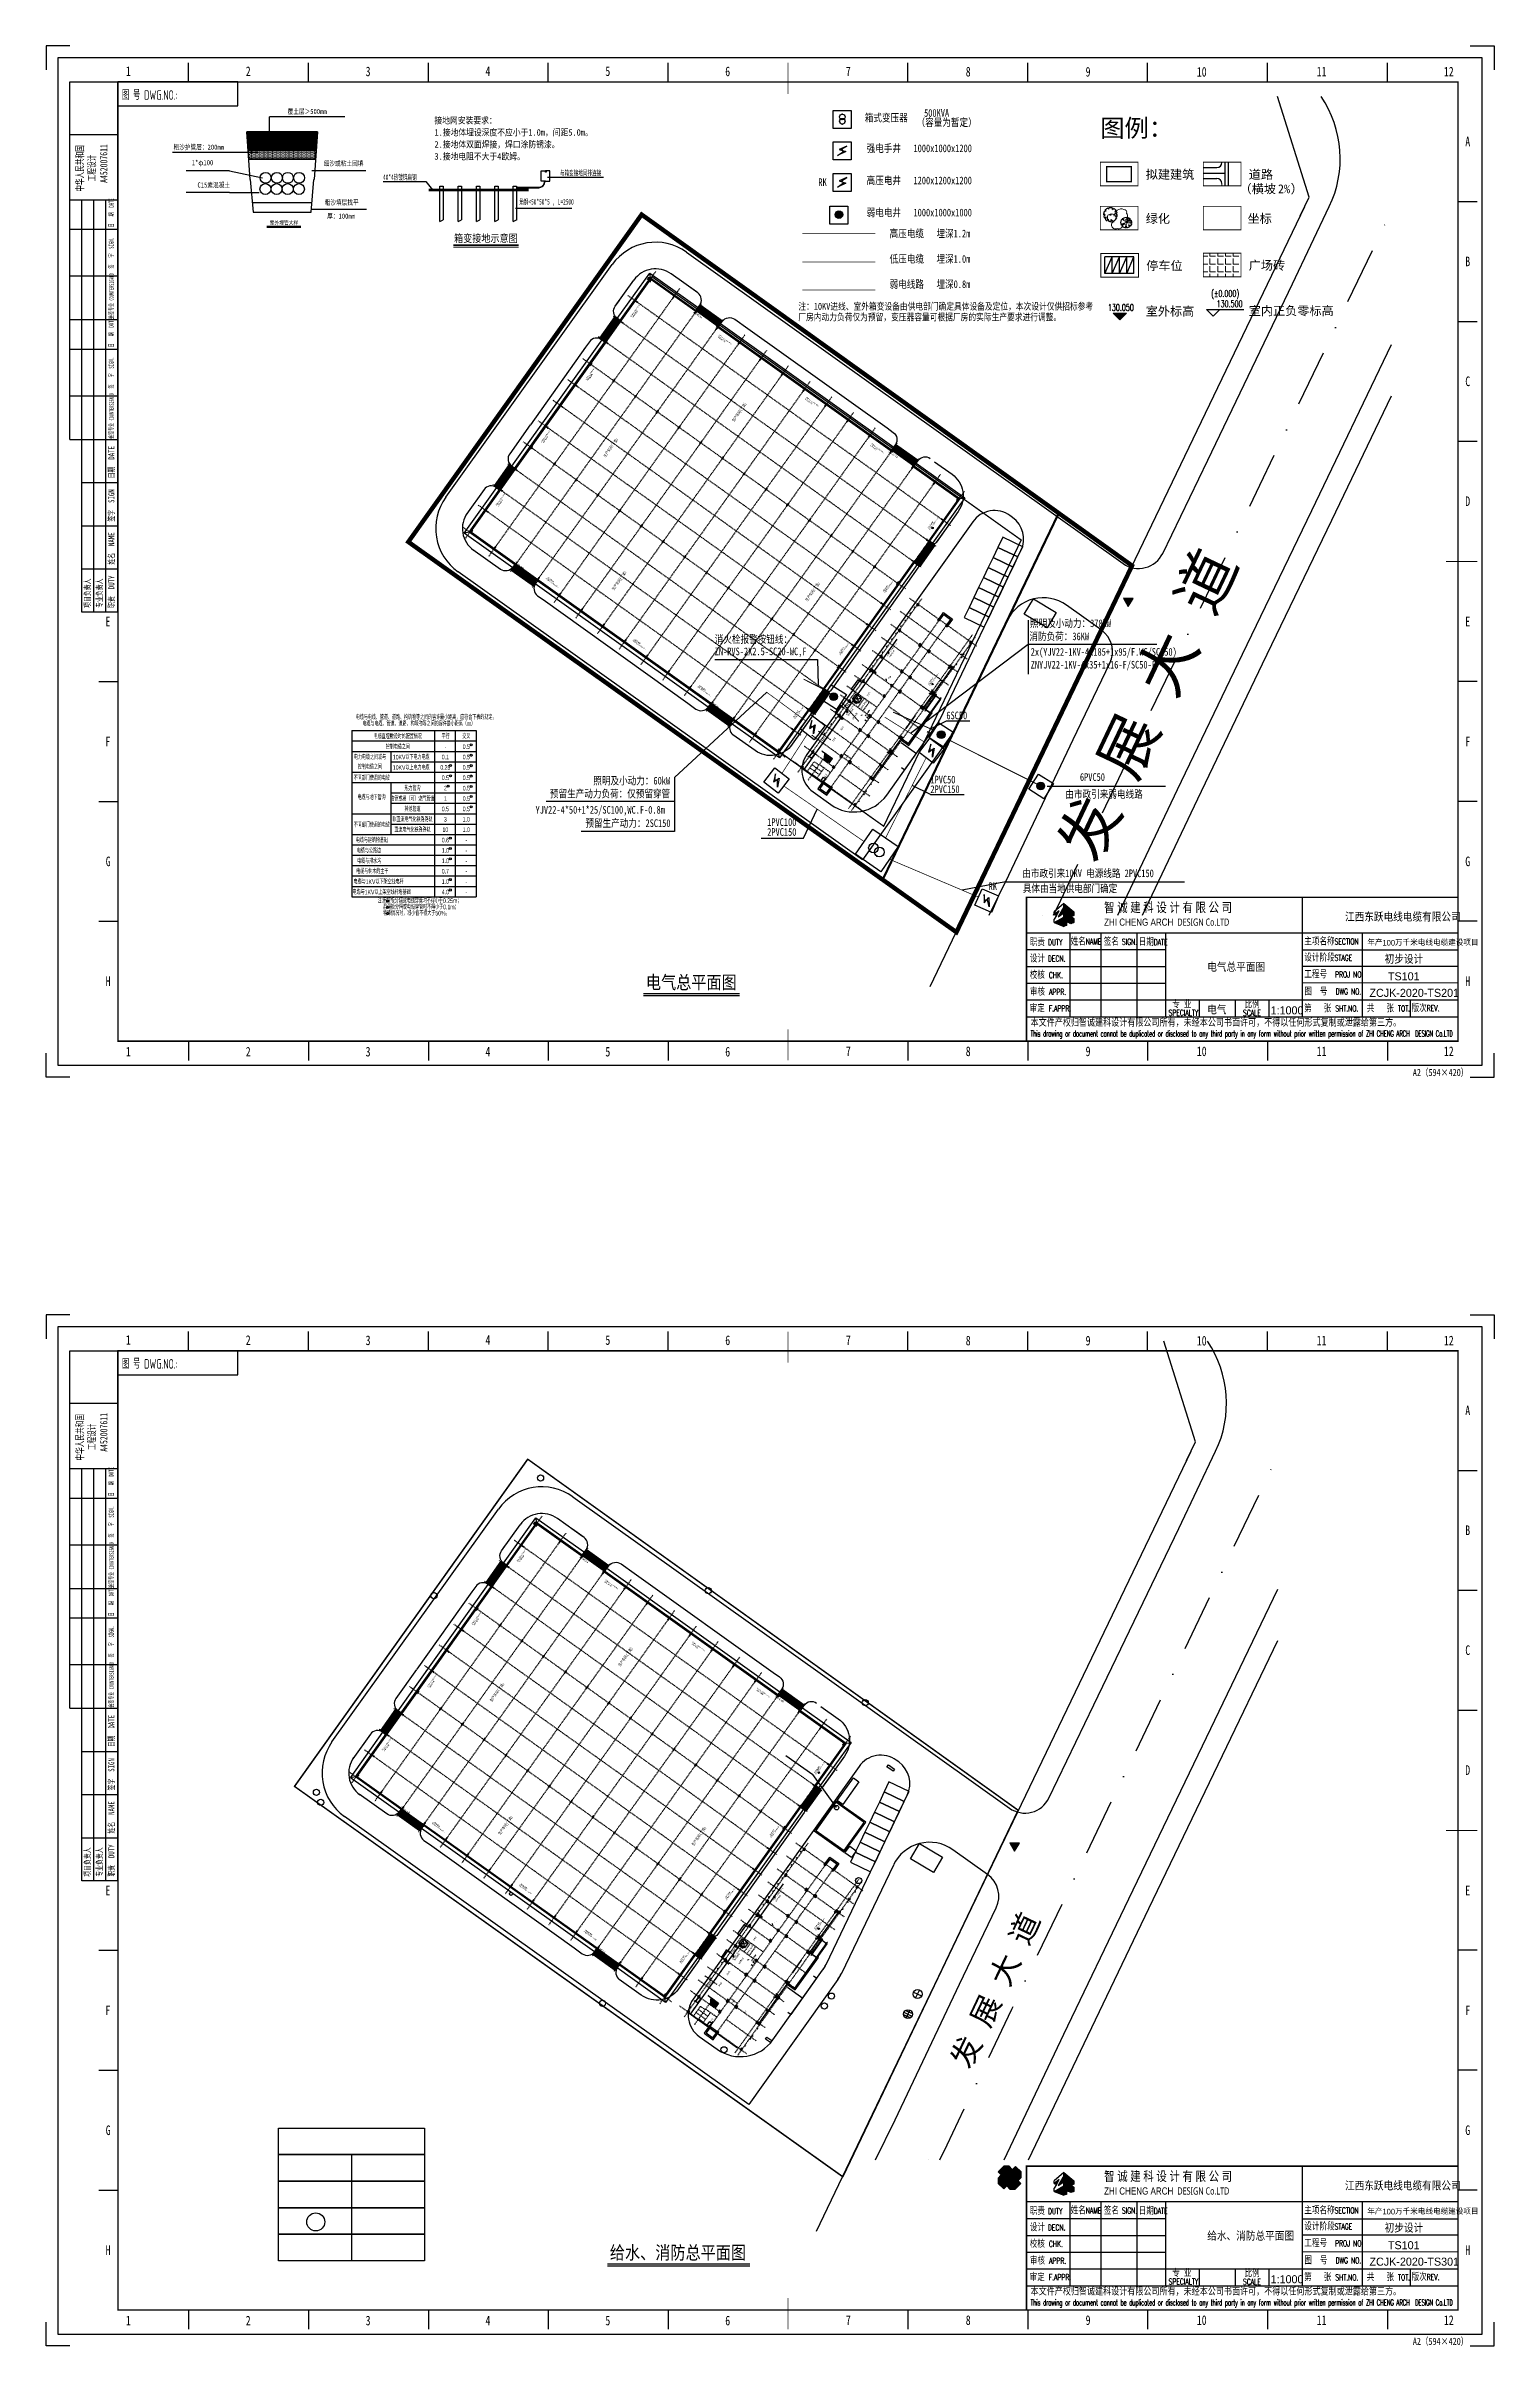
# Model space of a CAD drawing. Header units: inches. Extents: x 586089 to 586414, y 3136162 to 3136934.
# Drawn here: x 586089 to 586414, y 3136162 to 3136679 of the extents above; entities that cross this region are included whole.
import ezdxf
from ezdxf.enums import TextEntityAlignment as Align

# ---------------------------------------------------------------- set-up
doc = ezdxf.new("R2010")
doc.units = ezdxf.units.IN
doc.header["$MEASUREMENT"] = 0
for name, pattern in [('CENTER2', [28.575, 19.05, -3.175, 3.175, -3.175]), ('CONTINOUS', [0]), ('DASH', [0.35, 0.25, -0.1]), ('DASHDOT', [25.4, 12.7, -6.35, 0, -6.35]), ('DASHDOT2', [0.5, 0.25, -0.125, 0, -0.125]), ('DOTE', [2.42, 2, -0.2, 0.02, -0.2])]:
    doc.linetypes.add(name, pattern=pattern)
for name, color, linetype, lineweight in [('0.09', 8, 'Continuous', 9), ('1粗实线', 1, 'Continuous', 35), ('5文本', 4, 'Continuous', 20), ('5文本 @ 1', 4, 'Continuous', 20), ('6文本', 4, 'Continuous', 20), ('6标注线', 3, 'Continuous', 13), ('乔木', 252, 'Continuous', 13)]:
    doc.layers.add(name, color=color, linetype=linetype, lineweight=lineweight)
for name, color, linetype in [('001-厨卫', 99, 'CONTINOUS'), ('001-墙体', 30, 'Continuous'), ('001-文字', 11, 'Continuous'), ('001-楼梯', 145, 'Continuous'), ('001-空调', 66, 'DASH'), ('001-管', 66, 'Continuous'), ('009', 85, 'Continuous'), ('00工业用地边界', 7, 'Continuous'), ('025', 8, 'Continuous'), ('2-TREE灌木', 114, 'Continuous'), ('3T_WOOD', 21, 'Continuous'), ('ACS_COM', 7, 'Continuous'), ('AXIS', 3, 'Continuous'), ('DIM-照明', 3, 'Continuous'), ('DIM_ELEV', 3, 'Continuous'), ('DIM_SYMB', 3, 'Continuous'), ('DOTE', 1, 'DOTE'), ('EQUIP-动力', 3, 'Continuous'), ('L-路名', 7, 'Continuous'), ('LGT', 5, 'Continuous'), ('M_Prof', 2, 'Continuous'), ('PUB_TEXT', 7, 'Continuous'), ('RD-中线', 1, 'DASHDOT'), ('RD-侧石线', 5, 'Continuous'), ('RD-红线', 7, 'Continuous'), ('S_CL', 2, 'Continuous'), ('STAIR', 2, 'Continuous'), ('SWPW-01000JCJ', 7, 'Continuous'), ('SWYYA-01000JCJ', 7, 'Continuous'), ('TWT_TEXT', 7, 'Continuous'), ('VALVE_给水', 7, 'Continuous'), ('WALL', 30, 'Continuous'), ('wen', 2, 'Continuous'), ('WINDOW', 4, 'Continuous'), ('WINDOW_TEXT', 7, 'Continuous'), ('WIRE', 4, 'Continuous'), ('内部道路', 3, 'CENTER2'), ('单体给水管', 71, 'Continuous'), ('图例shui', 7, 'Continuous'), ('图标', 4, 'Continuous'), ('图框', 7, 'Continuous'), ('墙线', 2, 'Continuous'), ('弱电', 6, 'Continuous'), ('强电', 6, 'Continuous'), ('柱涂实', 54, 'Continuous'), ('电气', 141, 'Continuous'), ('电气埋管', 1, 'Continuous'), ('电气文字', 7, 'Continuous'), ('电气标注', 2, 'Continuous'), ('辅助水', 52, 'Continuous')]:
    doc.layers.add(name, color=color, linetype=linetype)
doc.styles.add('-黑体', font='simhei.ttf')
doc.styles.add('0总图替换X', font='ZSM.shx', dxfattribs={"bigfont": 'HZTXT.shx'})
doc.styles.add('_TCH_DIM', font='SIMPLEX', dxfattribs={"bigfont": 'GBCBIG'})
doc.styles.add('_TCH_WINDOW', font='SIMPLEX', dxfattribs={"height": 3.5, "bigfont": 'GBCBIG'})
doc.styles.add('jx', font='jky1.shx', dxfattribs={"width": 0.6667, "bigfont": 'jky2.shx'})
doc.styles.get("Standard").update_dxf_attribs({"font": ''})
doc.styles.add('仿宋_GB2312', font='', dxfattribs={"width": 0.85})
doc.styles.add('图框字体', font='simhei.ttf')
doc.styles.add('图签宋体', font='', dxfattribs={"width": 0.8})
doc.styles.add('宋体', font='')
doc.styles.add('标注文字1', font='', dxfattribs={"width": 0.85})
doc.styles.add('电气', font='gbenor.shx', dxfattribs={"bigfont": 'gbcbig.shx'})
doc.styles.get('Standard').set_extended_font_data('SimSun')
doc.styles.get('仿宋_GB2312').set_extended_font_data('FangSong_GB2312')
doc.styles.get('图签宋体').set_extended_font_data('SimSun')
doc.styles.get('宋体').set_extended_font_data('SimSun')
doc.styles.get('标注文字1').set_extended_font_data('SimSun')

# ---------------------------------------------------------------- blocks, each defined once
blk = doc.blocks.new('ertsdg')
at = {"layer": '009', "linetype": 'Continuous'}
for p, q in [((-1405, -445), (-1726, -531)), ((-1726, -531), (-1726, -531)), ((-1664, -750), (-1405, -445))]:
    blk.add_line(p, q, dxfattribs=at)
for centre, major_axis, start_param, end_param in [((-14, -11), (1292, 1216), 2.2004305, 2.6812592), ((-1337, -312), (551, 518), 0.8468443, 1.4052591), ((-14, -11), (1306, 1229), 1.5591397, 1.9964056), ((-1706, 228), (319, 300), -0.2852636, 0.6939447), ((-1451, 698), (474, 446), -0.1382799, 0.4644758), ((-14, -11), (1302, 1225), 1.0974104, 1.3561638), ((-1554, 1251), (495, 466), -0.974115, -0.3745198), ((-889, 1353), (377, 355), -0.7706365, -0.0040938), ((-5040, 4169), (4005, 3769), -1.3013534, -1.2093713), ((0, 0), (93.7, 88.2), -0.0000023, 6.283183), ((-14, -11), (1284, 1209), 0.5481953, 0.8634962), ((924, 1059), (573, 539), 1.4579117, 2.1232685), ((-2461, 7344), (4823, 4539), 4.3648459, 4.4740794), ((-14, -11), (1309, 1232), -0.3432937, 0.3391167), ((-182, 1967), (1609, 1514), 4.6555881, 4.9220847), ((1471, -1548), (1338, 1259), 0.6921049, 0.9423747), ((-14, -11), (1261, 1187), -0.9530586, -0.5891166), ((-14, -11), (1317, 1239), 2.8072331, 3.2685655), ((693, -3721), (2160, 2033), 1.3504236, 1.4916569), ((1157, -1237), (1440, 1355), 2.3523399, 2.5714362), ((-14, -11), (1286, 1211), 3.5048012, 4.0393758), ((313, -1551), (214, 201), 1.7059083, 3.2953745), ((-2100, -4393), (2718, 2558), 0.0514303, 0.1906613), ((-14, -11), (1281, 1205), 4.2437738, 4.5699023), ((1343, -797), (541, 509), 2.8030136, 3.4801717), ((1084, -644), (437, 411), 3.2496505, 4.3370607), ((1085, 462), (736, 693), 4.022252, 4.5921202), ((1608, -240), (401, 377), 2.9780778, 3.8506803), ((-14, -11), (1294, 1218), -1.4883492, -1.2160067)]:
    blk.add_ellipse(centre, major_axis=major_axis, ratio=0.9999998, start_param=start_param, end_param=end_param, dxfattribs=at)
blk = doc.blocks.new('TREE灌木')
at = {"layer": '2-TREE灌木'}
for p, q in [((-1876, 47), (-1811, 490)), ((-1876, 47), (-778, -125)), ((-1839, -371), (-1876, 47)), ((-1811, 490), (-1345, 1308)), ((-1345, 1308), (-1069, 1542)), ((-606, 990), (-1069, 1542)), ((-862, 1667), (49, 1876)), ((-862, 1667), (-606, 990)), ((0, 0), (1270, 1382)), ((0, 0), (1714, 763)), ((0, 0), (1779, -597)), ((49, 1876), (633, 1766)), ((633, 1766), (1270, 1382)), ((740, 329), (1797, 539)), ((1434, 1203), (899, 978)), ((1088, 398), (1834, 198)), ((1434, 1203), (1714, 763)), ((1797, 539), (1871, -143)), ((-778, -125), (-1839, -371)), ((-1464, -284), (-1754, -666)), ((-1519, -1102), (-1754, -666)), ((-1185, -1455), (-1519, -1102)), ((-793, -1701), (-1185, -1455)), ((-171, -367), (-793, -1701)), ((-391, -1789), (-793, -1701)), ((-391, -1789), (-171, -367)), ((-321, -1333), (11, -1876)), ((706, -1736), (11, -1876)), ((1020, -1571), (547, -978)), ((547, -978), (706, -1736)), ((1374, -1278), (1020, -1571)), ((1684, -797), (1114, -374)), ((1589, -998), (1374, -1278)), ((1391, -467), (1871, -143)), ((1684, -797), (1589, -998)), ((1871, -143), (1779, -597))]:
    blk.add_line(p, q, dxfattribs=at)
blk = doc.blocks.new('sgdgsgsg')
at = {"layer": 'M_Prof'}
for points in [[(7988146, -896651), (7988146, -896901), (7988158, -896901), (7988158, -896779), (7988634, -896779), (7988634, -896901), (7988646, -896901), (7988646, -896651), (7988634, -896651), (7988634, -896773), (7988158, -896773), (7988158, -896651)], [(7994221, -896651), (7993971, -896651), (7993971, -896663), (7994093, -896663), (7994093, -897139), (7993971, -897139), (7993971, -897151), (7994221, -897151), (7994221, -897139), (7994099, -897139), (7994099, -896663), (7994221, -896663)], [(7999921, -896651), (7999671, -896651), (7999671, -896663), (7999793, -896663), (7999793, -897139), (7999671, -897139), (7999671, -897151), (7999921, -897151), (7999921, -897139), (7999799, -897139), (7999799, -896663), (7999921, -896663)], [(8005621, -896651), (8005371, -896651), (8005371, -896663), (8005493, -896663), (8005493, -897139), (8005371, -897139), (8005371, -897151), (8005621, -897151), (8005621, -897139), (8005499, -897139), (8005499, -896663), (8005621, -896663)], [(8011296, -896651), (8011296, -896901), (8011308, -896901), (8011308, -896779), (8011784, -896779), (8011784, -896901), (8011796, -896901), (8011796, -896651), (8011784, -896651), (8011784, -896773), (8011308, -896773), (8011308, -896651)], [(8017471, -896651), (8017221, -896651), (8017221, -896663), (8017343, -896663), (8017343, -897139), (8017221, -897139), (8017221, -897151), (8017471, -897151), (8017471, -897139), (8017349, -897139), (8017349, -896663), (8017471, -896663)], [(8023171, -896651), (8022921, -896651), (8022921, -896663), (8023043, -896663), (8023043, -897139), (8022921, -897139), (8022921, -897151), (8023171, -897151), (8023171, -897139), (8023049, -897139), (8023049, -896663), (8023171, -896663)], [(8028871, -896651), (8028621, -896651), (8028621, -896663), (8028743, -896663), (8028743, -897139), (8028621, -897139), (8028621, -897151), (8028871, -897151), (8028871, -897139), (8028749, -897139), (8028749, -896663), (8028871, -896663)], [(8034296, -896651), (8034296, -896901), (8034308, -896901), (8034308, -896779), (8034784, -896779), (8034784, -896901), (8034796, -896901), (8034796, -896651), (8034784, -896651), (8034784, -896773), (8034308, -896773), (8034308, -896651)], [(8040721, -896651), (8040471, -896651), (8040471, -896663), (8040593, -896663), (8040593, -897139), (8040471, -897139), (8040471, -897151), (8040721, -897151), (8040721, -897139), (8040599, -897139), (8040599, -896663), (8040721, -896663)], [(8046421, -896651), (8046171, -896651), (8046171, -896663), (8046293, -896663), (8046293, -897139), (8046171, -897139), (8046171, -897151), (8046421, -897151), (8046421, -897139), (8046299, -897139), (8046299, -896663), (8046421, -896663)], [(8052121, -896651), (8051871, -896651), (8051871, -896663), (8051993, -896663), (8051993, -897139), (8051871, -897139), (8051871, -897151), (8052121, -897151), (8052121, -897139), (8051999, -897139), (8051999, -896663), (8052121, -896663)], [(8057446, -896651), (8057446, -896901), (8057458, -896901), (8057458, -896779), (8057934, -896779), (8057934, -896901), (8057946, -896901), (8057946, -896651), (8057934, -896651), (8057934, -896773), (8057458, -896773), (8057458, -896651)], [(7988146, -903026), (7988146, -903276), (7988158, -903276), (7988158, -903154), (7988634, -903154), (7988634, -903276), (7988646, -903276), (7988646, -903026), (7988634, -903026), (7988634, -903148), (7988158, -903148), (7988158, -903026)], [(8011296, -903026), (8011296, -903276), (8011308, -903276), (8011308, -903154), (8011784, -903154), (8011784, -903276), (8011796, -903276), (8011796, -903026), (8011784, -903026), (8011784, -903148), (8011308, -903148), (8011308, -903026)], [(8034296, -903026), (8034296, -903276), (8034308, -903276), (8034308, -903154), (8034784, -903154), (8034784, -903276), (8034796, -903276), (8034796, -903026), (8034784, -903026), (8034784, -903148), (8034308, -903148), (8034308, -903026)], [(8057446, -903026), (8057446, -903276), (8057458, -903276), (8057458, -903154), (8057934, -903154), (8057934, -903276), (8057946, -903276), (8057946, -903026), (8057934, -903026), (8057934, -903148), (8057458, -903148), (8057458, -903026)], [(7988146, -909026), (7988146, -909276), (7988158, -909276), (7988158, -909154), (7988634, -909154), (7988634, -909276), (7988646, -909276), (7988646, -909026), (7988634, -909026), (7988634, -909148), (7988158, -909148), (7988158, -909026)], [(8011296, -909026), (8011296, -909276), (8011308, -909276), (8011308, -909154), (8011784, -909154), (8011784, -909276), (8011796, -909276), (8011796, -909026), (8011784, -909026), (8011784, -909148), (8011308, -909148), (8011308, -909026)], [(8034296, -909026), (8034296, -909276), (8034308, -909276), (8034308, -909154), (8034784, -909154), (8034784, -909276), (8034796, -909276), (8034796, -909026), (8034784, -909026), (8034784, -909148), (8034308, -909148), (8034308, -909026)], [(8057446, -909026), (8057446, -909276), (8057458, -909276), (8057458, -909154), (8057934, -909154), (8057934, -909276), (8057946, -909276), (8057946, -909026), (8057934, -909026), (8057934, -909148), (8057458, -909148), (8057458, -909026)], [(7988146, -915026), (7988146, -915276), (7988158, -915276), (7988158, -915154), (7988634, -915154), (7988634, -915276), (7988646, -915276), (7988646, -915026), (7988634, -915026), (7988634, -915148), (7988158, -915148), (7988158, -915026)], [(8011296, -915026), (8011296, -915276), (8011308, -915276), (8011308, -915154), (8011784, -915154), (8011784, -915276), (8011796, -915276), (8011796, -915026), (8011784, -915026), (8011784, -915148), (8011308, -915148), (8011308, -915026)], [(8034296, -915026), (8034296, -915276), (8034308, -915276), (8034308, -915154), (8034784, -915154), (8034784, -915276), (8034796, -915276), (8034796, -915026), (8034784, -915026), (8034784, -915148), (8034308, -915148), (8034308, -915026)], [(8057446, -915026), (8057446, -915276), (8057458, -915276), (8057458, -915154), (8057934, -915154), (8057934, -915276), (8057946, -915276), (8057946, -915026), (8057934, -915026), (8057934, -915148), (8057458, -915148), (8057458, -915026)], [(7988146, -921026), (7988146, -921276), (7988158, -921276), (7988158, -921154), (7988634, -921154), (7988634, -921276), (7988646, -921276), (7988646, -921026), (7988634, -921026), (7988634, -921148), (7988158, -921148), (7988158, -921026)], [(8011296, -921026), (8011296, -921276), (8011308, -921276), (8011308, -921154), (8011784, -921154), (8011784, -921276), (8011796, -921276), (8011796, -921026), (8011784, -921026), (8011784, -921148), (8011308, -921148), (8011308, -921026)], [(8034296, -921026), (8034296, -921276), (8034308, -921276), (8034308, -921154), (8034784, -921154), (8034784, -921276), (8034796, -921276), (8034796, -921026), (8034784, -921026), (8034784, -921148), (8034308, -921148), (8034308, -921026)], [(8057446, -921026), (8057446, -921276), (8057458, -921276), (8057458, -921154), (8057934, -921154), (8057934, -921276), (8057946, -921276), (8057946, -921026), (8057934, -921026), (8057934, -921148), (8057458, -921148), (8057458, -921026)], [(7988146, -927026), (7988146, -927276), (7988158, -927276), (7988158, -927154), (7988634, -927154), (7988634, -927276), (7988646, -927276), (7988646, -927026), (7988634, -927026), (7988634, -927148), (7988158, -927148), (7988158, -927026)], [(8011296, -927026), (8011296, -927276), (8011308, -927276), (8011308, -927154), (8011784, -927154), (8011784, -927276), (8011796, -927276), (8011796, -927026), (8011784, -927026), (8011784, -927148), (8011308, -927148), (8011308, -927026)], [(8034296, -927026), (8034296, -927276), (8034308, -927276), (8034308, -927154), (8034784, -927154), (8034784, -927276), (8034796, -927276), (8034796, -927026), (8034784, -927026), (8034784, -927148), (8034308, -927148), (8034308, -927026)], [(8057446, -927026), (8057446, -927276), (8057458, -927276), (8057458, -927154), (8057934, -927154), (8057934, -927276), (8057946, -927276), (8057946, -927026), (8057934, -927026), (8057934, -927148), (8057458, -927148), (8057458, -927026)], [(7988146, -933026), (7988146, -933276), (7988158, -933276), (7988158, -933154), (7988634, -933154), (7988634, -933276), (7988646, -933276), (7988646, -933026), (7988634, -933026), (7988634, -933148), (7988158, -933148), (7988158, -933026)], [(8011296, -933026), (8011296, -933276), (8011308, -933276), (8011308, -933154), (8011784, -933154), (8011784, -933276), (8011796, -933276), (8011796, -933026), (8011784, -933026), (8011784, -933148), (8011308, -933148), (8011308, -933026)], [(8034296, -933026), (8034296, -933276), (8034308, -933276), (8034308, -933154), (8034784, -933154), (8034784, -933276), (8034796, -933276), (8034796, -933026), (8034784, -933026), (8034784, -933148), (8034308, -933148), (8034308, -933026)], [(8057446, -933026), (8057446, -933276), (8057458, -933276), (8057458, -933154), (8057934, -933154), (8057934, -933276), (8057946, -933276), (8057946, -933026), (8057934, -933026), (8057934, -933148), (8057458, -933148), (8057458, -933026)], [(7988146, -939026), (7988146, -939276), (7988158, -939276), (7988158, -939154), (7988634, -939154), (7988634, -939276), (7988646, -939276), (7988646, -939026), (7988634, -939026), (7988634, -939148), (7988158, -939148), (7988158, -939026)], [(8011296, -939026), (8011296, -939276), (8011308, -939276), (8011308, -939154), (8011784, -939154), (8011784, -939276), (8011796, -939276), (8011796, -939026), (8011784, -939026), (8011784, -939148), (8011308, -939148), (8011308, -939026)], [(8034296, -939026), (8034296, -939276), (8034308, -939276), (8034308, -939154), (8034784, -939154), (8034784, -939276), (8034796, -939276), (8034796, -939026), (8034784, -939026), (8034784, -939148), (8034308, -939148), (8034308, -939026)], [(8057446, -939026), (8057446, -939276), (8057458, -939276), (8057458, -939154), (8057934, -939154), (8057934, -939276), (8057946, -939276), (8057946, -939026), (8057934, -939026), (8057934, -939148), (8057458, -939148), (8057458, -939026)], [(7988146, -945026), (7988146, -945276), (7988158, -945276), (7988158, -945154), (7988634, -945154), (7988634, -945276), (7988646, -945276), (7988646, -945026), (7988634, -945026), (7988634, -945148), (7988158, -945148), (7988158, -945026)], [(8011296, -945026), (8011296, -945276), (8011308, -945276), (8011308, -945154), (8011784, -945154), (8011784, -945276), (8011796, -945276), (8011796, -945026), (8011784, -945026), (8011784, -945148), (8011308, -945148), (8011308, -945026)], [(8034296, -945026), (8034296, -945276), (8034308, -945276), (8034308, -945154), (8034784, -945154), (8034784, -945276), (8034796, -945276), (8034796, -945026), (8034784, -945026), (8034784, -945148), (8034308, -945148), (8034308, -945026)], [(8057446, -945026), (8057446, -945276), (8057458, -945276), (8057458, -945154), (8057934, -945154), (8057934, -945276), (8057946, -945276), (8057946, -945026), (8057934, -945026), (8057934, -945148), (8057458, -945148), (8057458, -945026)], [(7988146, -951026), (7988146, -951276), (7988158, -951276), (7988158, -951154), (7988634, -951154), (7988634, -951276), (7988646, -951276), (7988646, -951026), (7988634, -951026), (7988634, -951148), (7988158, -951148), (7988158, -951026)], [(8011296, -951026), (8011296, -951276), (8011308, -951276), (8011308, -951154), (8011784, -951154), (8011784, -951276), (8011796, -951276), (8011796, -951026), (8011784, -951026), (8011784, -951148), (8011308, -951148), (8011308, -951026)], [(8034296, -951026), (8034296, -951276), (8034308, -951276), (8034308, -951154), (8034784, -951154), (8034784, -951276), (8034796, -951276), (8034796, -951026), (8034784, -951026), (8034784, -951148), (8034308, -951148), (8034308, -951026)], [(8057446, -951026), (8057446, -951276), (8057458, -951276), (8057458, -951154), (8057934, -951154), (8057934, -951276), (8057946, -951276), (8057946, -951026), (8057934, -951026), (8057934, -951148), (8057458, -951148), (8057458, -951026)], [(7988146, -957026), (7988146, -957276), (7988158, -957276), (7988158, -957154), (7988634, -957154), (7988634, -957276), (7988646, -957276), (7988646, -957026), (7988634, -957026), (7988634, -957148), (7988158, -957148), (7988158, -957026)], [(8011296, -957026), (8011296, -957276), (8011308, -957276), (8011308, -957154), (8011784, -957154), (8011784, -957276), (8011796, -957276), (8011796, -957026), (8011784, -957026), (8011784, -957148), (8011308, -957148), (8011308, -957026)], [(8034296, -957026), (8034296, -957276), (8034308, -957276), (8034308, -957154), (8034784, -957154), (8034784, -957276), (8034796, -957276), (8034796, -957026), (8034784, -957026), (8034784, -957148), (8034308, -957148), (8034308, -957026)], [(8057446, -957026), (8057446, -957276), (8057458, -957276), (8057458, -957154), (8057934, -957154), (8057934, -957276), (8057946, -957276), (8057946, -957026), (8057934, -957026), (8057934, -957148), (8057458, -957148), (8057458, -957026)], [(7988146, -963026), (7988146, -963276), (7988158, -963276), (7988158, -963154), (7988634, -963154), (7988634, -963276), (7988646, -963276), (7988646, -963026), (7988634, -963026), (7988634, -963148), (7988158, -963148), (7988158, -963026)], [(8011296, -963026), (8011296, -963276), (8011308, -963276), (8011308, -963154), (8011784, -963154), (8011784, -963276), (8011796, -963276), (8011796, -963026), (8011784, -963026), (8011784, -963148), (8011308, -963148), (8011308, -963026)], [(8034296, -963026), (8034296, -963276), (8034308, -963276), (8034308, -963154), (8034784, -963154), (8034784, -963276), (8034796, -963276), (8034796, -963026), (8034784, -963026), (8034784, -963148), (8034308, -963148), (8034308, -963026)], [(8057446, -963026), (8057446, -963276), (8057458, -963276), (8057458, -963154), (8057934, -963154), (8057934, -963276), (8057946, -963276), (8057946, -963026), (8057934, -963026), (8057934, -963148), (8057458, -963148), (8057458, -963026)], [(7988146, -969026), (7988146, -969276), (7988158, -969276), (7988158, -969154), (7988634, -969154), (7988634, -969276), (7988646, -969276), (7988646, -969026), (7988634, -969026), (7988634, -969148), (7988158, -969148), (7988158, -969026)], [(8011296, -969026), (8011296, -969276), (8011308, -969276), (8011308, -969154), (8011784, -969154), (8011784, -969276), (8011796, -969276), (8011796, -969026), (8011784, -969026), (8011784, -969148), (8011308, -969148), (8011308, -969026)], [(8034296, -969026), (8034296, -969276), (8034308, -969276), (8034308, -969154), (8034784, -969154), (8034784, -969276), (8034796, -969276), (8034796, -969026), (8034784, -969026), (8034784, -969148), (8034308, -969148), (8034308, -969026)], [(8057446, -969026), (8057446, -969276), (8057458, -969276), (8057458, -969154), (8057934, -969154), (8057934, -969276), (8057946, -969276), (8057946, -969026), (8057934, -969026), (8057934, -969148), (8057458, -969148), (8057458, -969026)], [(7988146, -975026), (7988146, -975276), (7988158, -975276), (7988158, -975154), (7988634, -975154), (7988634, -975276), (7988646, -975276), (7988646, -975026), (7988634, -975026), (7988634, -975148), (7988158, -975148), (7988158, -975026)], [(8011296, -975026), (8011296, -975276), (8011308, -975276), (8011308, -975154), (8011784, -975154), (8011784, -975276), (8011796, -975276), (8011796, -975026), (8011784, -975026), (8011784, -975148), (8011308, -975148), (8011308, -975026)], [(8034296, -975026), (8034296, -975276), (8034308, -975276), (8034308, -975154), (8034784, -975154), (8034784, -975276), (8034796, -975276), (8034796, -975026), (8034784, -975026), (8034784, -975148), (8034308, -975148), (8034308, -975026)], [(8057446, -975026), (8057446, -975276), (8057458, -975276), (8057458, -975154), (8057934, -975154), (8057934, -975276), (8057946, -975276), (8057946, -975026), (8057934, -975026), (8057934, -975148), (8057458, -975148), (8057458, -975026)], [(7988146, -981401), (7988146, -981651), (7988158, -981651), (7988158, -981529), (7988634, -981529), (7988634, -981651), (7988646, -981651), (7988646, -981401), (7988634, -981401), (7988634, -981523), (7988158, -981523), (7988158, -981401)], [(7994221, -981151), (7993971, -981151), (7993971, -981163), (7994093, -981163), (7994093, -981639), (7993971, -981639), (7993971, -981651), (7994221, -981651), (7994221, -981639), (7994099, -981639), (7994099, -981163), (7994221, -981163)], [(7999921, -981151), (7999671, -981151), (7999671, -981163), (7999793, -981163), (7999793, -981639), (7999671, -981639), (7999671, -981651), (7999921, -981651), (7999921, -981639), (7999799, -981639), (7999799, -981163), (7999921, -981163)], [(8005621, -981151), (8005371, -981151), (8005371, -981163), (8005493, -981163), (8005493, -981639), (8005371, -981639), (8005371, -981651), (8005621, -981651), (8005621, -981639), (8005499, -981639), (8005499, -981163), (8005621, -981163)], [(8011296, -981401), (8011296, -981651), (8011308, -981651), (8011308, -981529), (8011784, -981529), (8011784, -981651), (8011796, -981651), (8011796, -981401), (8011784, -981401), (8011784, -981523), (8011308, -981523), (8011308, -981401)], [(8017471, -981151), (8017221, -981151), (8017221, -981163), (8017343, -981163), (8017343, -981639), (8017221, -981639), (8017221, -981651), (8017471, -981651), (8017471, -981639), (8017349, -981639), (8017349, -981163), (8017471, -981163)], [(8023171, -981151), (8022921, -981151), (8022921, -981163), (8023043, -981163), (8023043, -981639), (8022921, -981639), (8022921, -981651), (8023171, -981651), (8023171, -981639), (8023049, -981639), (8023049, -981163), (8023171, -981163)], [(8028871, -981151), (8028621, -981151), (8028621, -981163), (8028743, -981163), (8028743, -981639), (8028621, -981639), (8028621, -981651), (8028871, -981651), (8028871, -981639), (8028749, -981639), (8028749, -981163), (8028871, -981163)], [(8034296, -981401), (8034296, -981651), (8034308, -981651), (8034308, -981529), (8034784, -981529), (8034784, -981651), (8034796, -981651), (8034796, -981401), (8034784, -981401), (8034784, -981523), (8034308, -981523), (8034308, -981401)], [(8040721, -981151), (8040471, -981151), (8040471, -981163), (8040593, -981163), (8040593, -981639), (8040471, -981639), (8040471, -981651), (8040721, -981651), (8040721, -981639), (8040599, -981639), (8040599, -981163), (8040721, -981163)], [(8046421, -981151), (8046171, -981151), (8046171, -981163), (8046293, -981163), (8046293, -981639), (8046171, -981639), (8046171, -981651), (8046421, -981651), (8046421, -981639), (8046299, -981639), (8046299, -981163), (8046421, -981163)], [(8052121, -981151), (8051871, -981151), (8051871, -981163), (8051993, -981163), (8051993, -981639), (8051871, -981639), (8051871, -981651), (8052121, -981651), (8052121, -981639), (8051999, -981639), (8051999, -981163), (8052121, -981163)], [(8057446, -981401), (8057446, -981651), (8057458, -981651), (8057458, -981529), (8057934, -981529), (8057934, -981651), (8057946, -981651), (8057946, -981401), (8057934, -981401), (8057934, -981523), (8057458, -981523), (8057458, -981401)]]:
    blk.add_lwpolyline(points, close=True, dxfattribs=at)
blk = doc.blocks.new('5181895')
h = blk.add_hatch(color=13)
h.dxf.hatch_style = 1
h.paths.add_polyline_path([(-1101987, -147875), (-1102144, -148033), (-1102087, -148033), (-1102087, -148123), (-1101887, -148123), (-1101887, -148033), (-1101829, -148033)])
at = {"color": 13}
blk.add_lwpolyline([(-1101987, -147875), (-1102144, -148033), (-1102087, -148033), (-1102087, -148123), (-1101887, -148123), (-1101887, -148033), (-1101829, -148033), (-1101987, -147875)], close=True, dxfattribs=at)
blk = doc.blocks.new('dsgdg')
at = {"layer": 'STAIR'}
for points in [[(230968, 24953), (230968, 24903), (231108, 24903), (231108, 24953)], [(231668, 24953), (231668, 24903), (231528, 24903), (231528, 24953)]]:
    blk.add_lwpolyline(points, dxfattribs=at)
for points in [[(231618, 24903), (231618, 24653, -0.4142136), (231568, 24603), (231068, 24603, -0.4142136), (231018, 24653), (231018, 24903)], [(231618, 24903), (231618, 24653, -0.4142136), (231568, 24603), (231068, 24603, -0.4142136), (231018, 24653), (231018, 24903)], [(231578, 24903), (231578, 24653, -0.4142136), (231568, 24643), (231068, 24643, -0.4142136), (231058, 24653), (231058, 24903)]]:
    blk.add_lwpolyline(points, format="xyb", dxfattribs=at)
blk = doc.blocks.new('t32t32t2t')
at = {"layer": '001-墙体', "color": 251}
for p, q in [((7403534, -821784), (7402734, -820984)), ((7473734, -821784), (7474534, -820984)), ((7402734, -907984), (7403534, -907184)), ((7473734, -907184), (7474534, -907984))]:
    blk.add_line(p, q, dxfattribs=at)
at = {"layer": '001-墙体'}
for p, q in [((7415684, -821784), (7415684, -821984)), ((7420784, -821784), (7420784, -821984)), ((7456484, -821784), (7456484, -821984)), ((7461584, -821784), (7461584, -821984)), ((7403534, -834784), (7403734, -834784)), ((7473734, -834784), (7473534, -834784)), ((7403534, -888784), (7403734, -888784)), ((7473734, -888784), (7473534, -888784)), ((7415684, -907184), (7415684, -906984)), ((7420784, -907184), (7420784, -906984)), ((7456484, -907184), (7456484, -906984)), ((7461584, -907184), (7461584, -906984))]:
    blk.add_line(p, q, dxfattribs=at)
at = {"layer": '001-墙体', "color": 251}
for points in [[(7402734, -834364), (7402734, -820984), (7415284, -820984)], [(7421184, -820984), (7456084, -820984)], [(7461984, -820984), (7474534, -820984), (7474534, -834364)], [(7402734, -888364), (7402734, -840584)], [(7474534, -840584), (7474534, -888364)], [(7415284, -907984), (7402734, -907984), (7402734, -894584)], [(7474534, -894584), (7474534, -907984), (7461984, -907984)], [(7456084, -907984), (7421184, -907984)]]:
    blk.add_lwpolyline(points, dxfattribs=at)
at = {"layer": '001-墙体'}
blk.add_lwpolyline([(7403534, -821784), (7473734, -821784), (7473734, -907184), (7403534, -907184)], close=True, dxfattribs=at)
for points in [[(7403734, -834784), (7403734, -821984), (7473534, -821984), (7473534, -834784)], [(7456484, -821984), (7420784, -821984)], [(7421384, -821984), (7420784, -821984)], [(7403534, -834784), (7403734, -834784)], [(7473734, -834784), (7473534, -834784)], [(7403534, -840184), (7403734, -840184)], [(7403734, -888784), (7403734, -840184)], [(7473534, -840184), (7473534, -888784)], [(7473534, -888784), (7473534, -840184)], [(7473534, -888784), (7473534, -840184)], [(7473734, -840184), (7473534, -840184)], [(7403534, -888784), (7403734, -888784)], [(7473734, -888784), (7473534, -888784)], [(7403534, -894184), (7403734, -894184)], [(7415684, -906984), (7403734, -906984), (7403734, -894184)], [(7473534, -894184), (7473534, -906984), (7461584, -906984)], [(7473734, -894184), (7473534, -894184)], [(7456484, -906984), (7420784, -906984)], [(7421384, -906984), (7420784, -906984)]]:
    blk.add_lwpolyline(points, dxfattribs=at)
at = {"layer": 'DOTE'}
for p, q in [((7475634, -821884), (7401634, -821884)), ((7403634, -819884), (7403634, -909084)), ((7409684, -819884), (7409684, -909084)), ((7415384, -819884), (7415384, -909084)), ((7421084, -819884), (7421084, -909084)), ((7427134, -819884), (7427134, -909084)), ((7432934, -819884), (7432934, -909084)), ((7438634, -819884), (7438634, -909084)), ((7444334, -819884), (7444334, -909084)), ((7450134, -819884), (7450134, -909084)), ((7456184, -819884), (7456184, -909084)), ((7461884, -819884), (7461884, -909084)), ((7467584, -819884), (7467584, -909084)), ((7475634, -828484), (7401634, -828484)), ((7475634, -834484), (7401634, -834484)), ((7475634, -840484), (7401634, -840484)), ((7475634, -846484), (7401634, -846484)), ((7475634, -852484), (7401634, -852484)), ((7475634, -858484), (7401634, -858484)), ((7475634, -864484), (7401634, -864484)), ((7475634, -870484), (7401634, -870484)), ((7475634, -876484), (7401634, -876484)), ((7475634, -882484), (7401634, -882484)), ((7475634, -888484), (7401634, -888484)), ((7475634, -894484), (7401634, -894484)), ((7475634, -900484), (7401634, -900484)), ((7475634, -907084), (7401634, -907084))]:
    blk.add_line(p, q, dxfattribs=at)
at = {"layer": 'STAIR', "color": 252}
for p, q in [((7421150, -820391), (7415316, -820391)), ((7421106, -820549), (7415359, -820549)), ((7421066, -820694), (7415398, -820694)), ((7421018, -820867), (7415441, -820867)), ((7420974, -821025), (7415484, -821025)), ((7420930, -821184), (7415527, -821184)), ((7420886, -821343), (7415570, -821343)), ((7420842, -821502), (7415613, -821502)), ((7420798, -821660), (7415656, -821660)), ((7461950, -820391), (7456116, -820391)), ((7461906, -820549), (7456159, -820549)), ((7461866, -820694), (7456198, -820694)), ((7461818, -820867), (7456241, -820867)), ((7461774, -821025), (7456284, -821025)), ((7461730, -821184), (7456327, -821184)), ((7461686, -821343), (7456370, -821343)), ((7461642, -821502), (7456413, -821502)), ((7461598, -821660), (7456456, -821660)), ((7402140, -840551), (7402140, -834397)), ((7402299, -840507), (7402299, -834440)), ((7402443, -840466), (7402443, -834479)), ((7402616, -840419), (7402616, -834522)), ((7402775, -840375), (7402775, -834565)), ((7402934, -840330), (7402934, -834608)), ((7403092, -840286), (7403092, -834651)), ((7403251, -840242), (7403251, -834694)), ((7403410, -840198), (7403410, -834737)), ((7473857, -840198), (7473857, -834737)), ((7474016, -840242), (7474016, -834694)), ((7474175, -840286), (7474175, -834651)), ((7474334, -840330), (7474334, -834608)), ((7474492, -840375), (7474492, -834565)), ((7474651, -840419), (7474651, -834522)), ((7474824, -840466), (7474824, -834479)), ((7474968, -840507), (7474968, -834440)), ((7475127, -840551), (7475127, -834397)), ((7402140, -894551), (7402140, -888397)), ((7402299, -894507), (7402299, -888440)), ((7402443, -894466), (7402443, -888479)), ((7402616, -894419), (7402616, -888522)), ((7402775, -894375), (7402775, -888565)), ((7402934, -894330), (7402934, -888608)), ((7403092, -894286), (7403092, -888651)), ((7403251, -894242), (7403251, -888694)), ((7403410, -894198), (7403410, -888737)), ((7473857, -894198), (7473857, -888737)), ((7474016, -894242), (7474016, -888694)), ((7474175, -894286), (7474175, -888651)), ((7474334, -894330), (7474334, -888608)), ((7474492, -894375), (7474492, -888565)), ((7474651, -894419), (7474651, -888522)), ((7474824, -894466), (7474824, -888479)), ((7474968, -894507), (7474968, -888440)), ((7475127, -894551), (7475127, -888397)), ((7421150, -908577), (7415316, -908577)), ((7421106, -908419), (7415359, -908419)), ((7421066, -908274), (7415398, -908274)), ((7421018, -908102), (7415441, -908102)), ((7420974, -907943), (7415484, -907943)), ((7420930, -907784), (7415527, -907784)), ((7420886, -907625), (7415570, -907625)), ((7420842, -907467), (7415613, -907467)), ((7420798, -907308), (7415656, -907308)), ((7461950, -908577), (7456116, -908577)), ((7461906, -908419), (7456159, -908419)), ((7461866, -908274), (7456198, -908274)), ((7461818, -908102), (7456241, -908102)), ((7461774, -907943), (7456284, -907943)), ((7461730, -907784), (7456327, -907784)), ((7461686, -907625), (7456370, -907625)), ((7461642, -907467), (7456413, -907467)), ((7461598, -907308), (7456456, -907308))]:
    blk.add_line(p, q, dxfattribs=at)
at = {"layer": 'WINDOW', "extrusion": (0, 0, -1)}
for p, q in [((7415872, -821784), (7415872, -820907)), ((7415917, -821784), (7415917, -820907)), ((7456672, -821784), (7456672, -820907)), ((7456717, -821784), (7456717, -820907)), ((7403534, -835123), (7402656, -835123)), ((7403534, -835168), (7402656, -835168)), ((7473734, -835123), (7474611, -835123)), ((7473734, -835168), (7474611, -835168)), ((7403534, -889123), (7402656, -889123)), ((7403534, -889168), (7402656, -889168)), ((7473734, -889123), (7474611, -889123)), ((7473734, -889168), (7474611, -889168)), ((7415872, -907184), (7415872, -908062)), ((7415917, -907184), (7415917, -908062)), ((7456672, -907184), (7456672, -908062)), ((7456717, -907184), (7456717, -908062))]:
    blk.add_line(p, q, dxfattribs=at)
for centre, start, end in [((-7415895, -821784), 91.46928, 180), ((-7456695, -821784), 91.46928, 180), ((-7403534, -835145), 270, 358.53072), ((-7473734, -835145), 181.46928, 270), ((-7403534, -889145), 270, 358.53072), ((-7473734, -889145), 181.46928, 270), ((-7415895, -907184), 180, 268.53072), ((-7456695, -907184), 180, 268.53072)]:
    blk.add_arc(centre, 878, start, end, dxfattribs=at)
at = {"layer": '墙线', "ltscale": 100}
for p, q in [((7415284, -820270), (7415684, -821784)), ((7415284, -821784), (7421703, -821784)), ((7421184, -820270), (7420764, -821784)), ((7456084, -820270), (7456484, -821784)), ((7456084, -821784), (7462503, -821784)), ((7461984, -820270), (7461564, -821784)), ((7402020, -834364), (7403534, -834784)), ((7403534, -834364), (7403534, -840784)), ((7473734, -834364), (7473734, -840784)), ((7475248, -834364), (7473734, -834784)), ((7402020, -840584), (7403534, -840164)), ((7475248, -840584), (7473734, -840164)), ((7402020, -888364), (7403534, -888784)), ((7403534, -888364), (7403534, -894784)), ((7473734, -888364), (7473734, -894784)), ((7475248, -888364), (7473734, -888784)), ((7402020, -894584), (7403534, -894164)), ((7475248, -894584), (7473734, -894164)), ((7415284, -907184), (7421703, -907184)), ((7415284, -908698), (7415684, -907184)), ((7421184, -908698), (7420764, -907184)), ((7456084, -907184), (7462503, -907184)), ((7456084, -908698), (7456484, -907184)), ((7461984, -908698), (7461564, -907184))]:
    blk.add_line(p, q, dxfattribs=at)
for points in [[(7421184, -821784), (7421184, -820270), (7415284, -820270), (7415284, -821784)], [(7461984, -821784), (7461984, -820270), (7456084, -820270), (7456084, -821784)], [(7403534, -840584), (7402020, -840584), (7402020, -834364), (7403534, -834364)], [(7473734, -840584), (7475248, -840584), (7475248, -834364), (7473734, -834364)], [(7403534, -894584), (7402020, -894584), (7402020, -888364), (7403534, -888364)], [(7473734, -894584), (7475248, -894584), (7475248, -888364), (7473734, -888364)], [(7421184, -907184), (7421184, -908698), (7415284, -908698), (7415284, -907184)], [(7461984, -907184), (7461984, -908698), (7456084, -908698), (7456084, -907184)]]:
    blk.add_lwpolyline(points, dxfattribs=at)
at = {"rotation": 179.999999999994}
blk.add_blockref('dsgdg', (7704702, -796831), dxfattribs=at)
blk.add_blockref('sgdgsgsg', (-584412, 74667))
at = {"layer": 'WINDOW', "xscale": -1.279999999998836, "yscale": 1.279999999998836, "zscale": 1.279999999998836, "rotation": 180}
blk.add_blockref('5181895', (8875339, -1095519), dxfattribs=at)
at = {"layer": '001-文字', "style": '宋体', "width": 0.8}
for p in [(7435010, -836962), (7411760, -855870), (7458260, -855870), (7435010, -892705)]:
    blk.add_text('生产车间(丁类）', height=638, dxfattribs=at).set_placement(p)
at = {"layer": 'PUB_TEXT', "color": 1}
for s, height, p in [('开窗大小1000x1000,', 270.07, (7411857, -823356)), ('消防救援窗', 270.1, (7411952, -823796)), ('开窗大小1000x1000,', 270.07, (7429407, -823356)), ('消防救援窗', 270.1, (7429502, -823796)), ('开窗大小1000x1000,', 270.07, (7446607, -823356)), ('消防救援窗', 270.1, (7446702, -823796)), ('开窗大小1000x1000,', 270.07, (7464057, -823356)), ('消防救援窗', 270.1, (7464152, -823796)), ('开窗大小1000x1000,', 270.07, (7411857, -905837)), ('消防救援窗', 270.1, (7411952, -905444)), ('开窗大小1000x1000,', 270.07, (7429407, -905837)), ('消防救援窗', 270.1, (7429502, -905444)), ('开窗大小1000x1000,', 270.07, (7446607, -905837)), ('消防救援窗', 270.1, (7446702, -905444)), ('开窗大小1000x1000,', 270.07, (7464057, -905837)), ('消防救援窗', 270.1, (7464152, -905444))]:
    blk.add_text(s, height=height, dxfattribs=at).set_placement(p)
for s, height, p in [('开窗大小1000x1000,', 270.07, (7404956, -841792)), ('消防救援窗', 270.1, (7405349, -841888)), ('消防救援窗', 270.1, (7471646, -841888)), ('开窗大小1000x1000,', 270.07, (7472086, -841792)), ('开窗大小1000x1000,', 270.07, (7404956, -865793)), ('消防救援窗', 270.1, (7405349, -865888)), ('消防救援窗', 270.1, (7471646, -865888)), ('开窗大小1000x1000,', 270.07, (7472086, -865793)), ('开窗大小1000x1000,', 270.07, (7404956, -883731)), ('消防救援窗', 270.1, (7405349, -883827)), ('消防救援窗', 270.1, (7471646, -883827)), ('开窗大小1000x1000,', 270.07, (7472086, -883731))]:
    blk.add_text(s, height=height, rotation=270, dxfattribs=at).set_placement(p)
at = {"layer": 'WINDOW_TEXT', "style": '_TCH_WINDOW'}
for p in [(7404200, -836427), (7473358, -836427), (7404200, -890427), (7473358, -890427)]:
    blk.add_text('卷帘门套平开门', height=337.6, rotation=90, dxfattribs=at).set_placement(p)
blk = doc.blocks.new('kongtiaoguan')
at = {"layer": '001-空调', "linetype": 'DOTE', "ltscale": 2}
blk.add_line((-52, -100), (270, -100), dxfattribs=at)
at = {"layer": '001-空调', "linetype": 'CONTINOUS', "ltscale": 2}
for p, q in [((-26, -79), (-36, -79)), ((-36, -79), (-36, -121)), ((-26, -121), (-36, -121)), ((-6, -59), (-26, -59)), ((-26, -59), (-26, -141)), ((-6, -141), (-26, -141)), ((-6, -69), (-6, -59)), ((-6, -69), (-6, -131)), ((-6, -69), (224, -69)), ((-6, -131), (-6, -141)), ((224, -131), (-6, -131)), ((224, -59), (244, -59)), ((224, -69), (224, -59)), ((224, -69), (224, -131)), ((224, -131), (224, -141)), ((224, -141), (244, -141)), ((244, -59), (244, -141)), ((244, -79), (254, -79)), ((244, -121), (254, -121)), ((254, -79), (254, -121))]:
    blk.add_line(p, q, dxfattribs=at)
blk = doc.blocks.new('kt1')
for points in [[(748538, 339072), (748538, 338175)], [(748779, 339111), (748577, 339111)], [(748810, 338166), (748577, 339111), (748577, 338136), (748780, 338136)], [(748810, 338161), (748810, 339086)]]:
    blk.add_lwpolyline(points)
for centre, major_axis, start_param, end_param in [((748577, 339072), (0, -39), 3.1415927, 4.712389), ((748577, 338175), (0, -39), 4.712389, 6.2831853), ((748781, 339082), (0, -29.2), 1.4410802, 3.2325049), ((748783, 338163), (0, -27.1), 6.1706089, 7.9468799)]:
    blk.add_ellipse(centre, major_axis=major_axis, ratio=1, start_param=start_param, end_param=end_param)
at = {"linetype": 'Continuous'}
for s, p in [('c', (748591, 338313)), ('A', (748640, 338999))]:
    blk.add_text(s, height=169, rotation=270, dxfattribs=at).set_placement(p)
blk = doc.blocks.new('wrqrqr')
at = {"layer": 'S_CL', "color": 1}
for points in [[(7756178, -815535), (7756178, -815135), (7755778, -815135), (7755778, -815535)], [(7760278, -815535), (7760278, -815135), (7759878, -815135), (7759878, -815535)], [(7770478, -815635), (7770478, -815135), (7770078, -815135), (7770078, -815635)], [(7774378, -815635), (7774378, -815135), (7773978, -815135), (7773978, -815635)], [(7779878, -815535), (7779878, -815135), (7779478, -815135), (7779478, -815535)], [(7782778, -815535), (7782778, -815135), (7782378, -815135), (7782378, -815535)], [(7786678, -815635), (7786678, -815135), (7786278, -815135), (7786278, -815635)], [(7793865, -815535), (7793865, -815135), (7793465, -815135), (7793465, -815535)], [(7800991, -815535), (7800991, -815135), (7800591, -815135), (7800591, -815535)], [(7756178, -821335), (7756178, -820935), (7755778, -820935), (7755778, -821335)], [(7760278, -821335), (7760278, -820835), (7759878, -820835), (7759878, -821335)], [(7763328, -821335), (7763328, -820835), (7762828, -820835), (7762828, -821335)], [(7770528, -821335), (7770528, -820835), (7770028, -820835), (7770028, -821335)], [(7774378, -821335), (7774378, -820835), (7773978, -820835), (7773978, -821335)], [(7779878, -821335), (7779878, -820835), (7779478, -820835), (7779478, -821335)], [(7782778, -821335), (7782778, -820935), (7782378, -820935), (7782378, -821335)], [(7786728, -821335), (7786728, -820835), (7786228, -820835), (7786228, -821335)], [(7793928, -821335), (7793928, -820785), (7793428, -820785), (7793428, -821335)], [(7800978, -821335), (7800978, -820935), (7800578, -820935), (7800578, -821335)], [(7756178, -823535), (7756178, -823135), (7755778, -823135), (7755778, -823535)], [(7763328, -823685), (7763328, -823135), (7762828, -823135), (7762828, -823685)], [(7770528, -823635), (7770528, -823135), (7770028, -823135), (7770028, -823635)], [(7774428, -823635), (7774428, -823135), (7773928, -823135), (7773928, -823635)], [(7782828, -823635), (7782828, -823135), (7782328, -823135), (7782328, -823635)], [(7786728, -823635), (7786728, -823135), (7786228, -823135), (7786228, -823635)], [(7793928, -823685), (7793928, -823135), (7793428, -823135), (7793428, -823685)], [(7800978, -823535), (7800978, -823135), (7800578, -823135), (7800578, -823535)], [(7756178, -830135), (7756178, -829735), (7755778, -829735), (7755778, -830135)], [(7763178, -830135), (7763178, -829085), (7762828, -829085), (7762828, -830135)], [(7770478, -829635), (7770478, -829135), (7770078, -829135), (7770078, -829635)], [(7774378, -829635), (7774378, -829135), (7773978, -829135), (7773978, -829635)], [(7782778, -829635), (7782778, -829135), (7782378, -829135), (7782378, -829635)], [(7786678, -829635), (7786678, -829135), (7786278, -829135), (7786278, -829635)], [(7793928, -830135), (7793928, -829085), (7793578, -829085), (7793578, -830135)], [(7800978, -830135), (7800978, -829735), (7800578, -829735), (7800578, -830135)]]:
    blk.add_lwpolyline(points, close=True, dxfattribs=at)
at = {"layer": '柱涂实'}
for points in [[(7756178, -815535), (7756178, -815135), (7755778, -815535), (7755778, -815135)], [(7760278, -815535), (7760278, -815135), (7759878, -815535), (7759878, -815135)], [(7770478, -815635), (7770478, -815135), (7770078, -815635), (7770078, -815135)], [(7774378, -815635), (7774378, -815135), (7773978, -815635), (7773978, -815135)], [(7779878, -815535), (7779878, -815135), (7779478, -815535), (7779478, -815135)], [(7782778, -815535), (7782778, -815135), (7782378, -815535), (7782378, -815135)], [(7786678, -815635), (7786678, -815135), (7786278, -815635), (7786278, -815135)], [(7793865, -815535), (7793865, -815135), (7793465, -815535), (7793465, -815135)], [(7800991, -815535), (7800991, -815135), (7800591, -815535), (7800591, -815135)], [(7756178, -821335), (7756178, -820935), (7755778, -821335), (7755778, -820935)], [(7760278, -821335), (7760278, -820835), (7759878, -821335), (7759878, -820835)], [(7763328, -821335), (7763328, -820835), (7762828, -821335), (7762828, -820835)], [(7770528, -821335), (7770528, -820835), (7770028, -821335), (7770028, -820835)], [(7774378, -821335), (7774378, -820835), (7773978, -821335), (7773978, -820835)], [(7779878, -821335), (7779878, -820835), (7779478, -821335), (7779478, -820835)], [(7782778, -821335), (7782778, -820935), (7782378, -821335), (7782378, -820935)], [(7786728, -821335), (7786728, -820835), (7786228, -821335), (7786228, -820835)], [(7793928, -821335), (7793928, -820785), (7793428, -821335), (7793428, -820785)], [(7800978, -821335), (7800978, -820935), (7800578, -821335), (7800578, -820935)], [(7756178, -823535), (7756178, -823135), (7755778, -823535), (7755778, -823135)], [(7763328, -823685), (7763328, -823135), (7762828, -823685), (7762828, -823135)], [(7770528, -823635), (7770528, -823135), (7770028, -823635), (7770028, -823135)], [(7774428, -823635), (7774428, -823135), (7773928, -823635), (7773928, -823135)], [(7782828, -823635), (7782828, -823135), (7782328, -823635), (7782328, -823135)], [(7786728, -823635), (7786728, -823135), (7786228, -823635), (7786228, -823135)], [(7793928, -823685), (7793928, -823135), (7793428, -823685), (7793428, -823135)], [(7800978, -823535), (7800978, -823135), (7800578, -823535), (7800578, -823135)], [(7756178, -830135), (7756178, -829735), (7755778, -830135), (7755778, -829735)], [(7763178, -830135), (7763178, -829085), (7762828, -830135), (7762828, -829085)], [(7770478, -829635), (7770478, -829135), (7770078, -829635), (7770078, -829135)], [(7774378, -829635), (7774378, -829135), (7773978, -829635), (7773978, -829135)], [(7782778, -829635), (7782778, -829135), (7782378, -829635), (7782378, -829135)], [(7786678, -829635), (7786678, -829135), (7786278, -829635), (7786278, -829135)], [(7793928, -830135), (7793928, -829085), (7793578, -830135), (7793578, -829085)], [(7800978, -830135), (7800978, -829735), (7800578, -830135), (7800578, -829735)]]:
    blk.add_solid(points, dxfattribs=at)
blk = doc.blocks.new('TWTWTWT')
at = {"ltscale": 100}
blk.add_line((7378006, -793558), (7378006, -792958), dxfattribs=at)
at = {"color": 7}
for points in [[(7375206, -795908), (7375206, -797876)], [(7378006, -792958), (7379206, -792958)], [(7378006, -793558), (7379206, -793558)], [(7375206, -798158), (7376162, -798158)], [(7375206, -798758), (7376589, -798758)], [(7376162, -798158), (7376162, -798758)]]:
    blk.add_lwpolyline(points, dxfattribs=at)
at = {"color": 2, "ltscale": 100}
for points in [[(7376406, -792758), (7376406, -792658), (7376206, -792658), (7376206, -792758)], [(7377906, -792758), (7377906, -792658), (7378106, -792658), (7378106, -792758)], [(7384306, -792758), (7384306, -792658), (7384106, -792658), (7384106, -792758)], [(7385806, -792758), (7385806, -792658), (7386006, -792658), (7386006, -792758)], [(7386956, -792758), (7386956, -792658), (7386756, -792658), (7386756, -792758)], [(7388456, -792758), (7388456, -792658), (7388656, -792658), (7388656, -792758)], [(7403006, -792758), (7403006, -792658), (7402806, -792658), (7402806, -792758)], [(7404506, -792758), (7404506, -792658), (7404706, -792658), (7404706, -792758)], [(7406756, -792758), (7406756, -792658), (7406556, -792658), (7406556, -792758)], [(7408256, -792758), (7408256, -792658), (7408456, -792658), (7408456, -792758)], [(7410356, -792758), (7410356, -792658), (7410156, -792658), (7410156, -792758)], [(7411856, -792758), (7411856, -792658), (7412056, -792658), (7412056, -792758)], [(7413956, -792758), (7413956, -792658), (7413756, -792658), (7413756, -792758)], [(7415456, -792758), (7415456, -792658), (7415656, -792658), (7415656, -792758)], [(7417556, -792758), (7417556, -792658), (7417356, -792658), (7417356, -792758)], [(7419056, -792758), (7419056, -792658), (7419256, -792658), (7419256, -792758)], [(7376406, -807758), (7376406, -807858), (7376206, -807858), (7376206, -807758)], [(7378206, -807758), (7378206, -807858), (7378406, -807858), (7378406, -807758)], [(7379206, -807758), (7379206, -807858), (7379006, -807858), (7379006, -807758)], [(7381006, -807758), (7381006, -807858), (7381206, -807858), (7381206, -807758)], [(7414206, -807758), (7414206, -807858), (7414006, -807858), (7414006, -807758)], [(7416006, -807758), (7416006, -807858), (7416206, -807858), (7416206, -807758)], [(7417006, -807758), (7417006, -807858), (7416806, -807858), (7416806, -807758)], [(7418806, -807758), (7418806, -807858), (7419006, -807858), (7419006, -807758)]]:
    blk.add_lwpolyline(points, dxfattribs=at)
at = {"ltscale": 100}
for points in [[(7391406, -792758), (7391406, -791853), (7389506, -791853), (7389506, -792758)], [(7398406, -792758), (7398406, -792758), (7398406, -791758), (7396406, -791758), (7395906, -791758), (7395906, -792758)], [(7375006, -798658), (7373301, -798658), (7373301, -801158), (7375006, -801158)], [(7375406, -798958), (7373601, -798958), (7373601, -800858), (7375006, -800858)], [(7375266, -800758), (7375266, -798958)], [(7419806, -798958), (7421611, -798958), (7421611, -800858), (7420206, -800858)], [(7420206, -798658), (7421911, -798658), (7421911, -801158), (7420206, -801158)], [(7385606, -807358), (7382406, -807358)], [(7382406, -807408), (7385600, -807408)], [(7385706, -807458), (7385782, -807060), (7386106, -806958)], [(7389206, -807408), (7386206, -807408)], [(7389306, -807458), (7389382, -807060), (7389706, -806958)], [(7389806, -807408), (7393106, -807408)], [(7393106, -807558), (7393106, -809658), (7402106, -809658), (7402106, -809358)], [(7393206, -807458), (7393282, -807060), (7393606, -806958)], [(7393406, -807558), (7393406, -809358), (7401806, -809358), (7401806, -807558)], [(7405406, -807408), (7402106, -807408)], [(7402106, -808108), (7402106, -807558)], [(7406006, -807408), (7409006, -807408)], [(7412806, -807408), (7409606, -807408)]]:
    blk.add_lwpolyline(points, dxfattribs=at)
blk.add_lwpolyline([(7375006, -798658), (7375006, -798658)], close=True, dxfattribs=at)
at = {"layer": '001-厨卫'}
for p, q in [((7391986, -798772), (7391986, -798308)), ((7392389, -797001), (7392343, -797047)), ((7392522, -797134), (7392572, -797129)), ((7392706, -798758), (7392706, -798294)), ((7402017, -797134), (7401967, -797129)), ((7402017, -797134), (7402283, -796868)), ((7402150, -797001), (7402196, -797047)), ((7402283, -796868), (7402277, -796818)), ((7402807, -797123), (7402750, -797123))]:
    blk.add_line(p, q, dxfattribs=at)
for centre in [(7392546, -797163), (7401992, -797163), (7402312, -796843)]:
    blk.add_circle(centre, 16.3, dxfattribs=at)
for centre, radius, start, end in [((7402155, -797007), 35.8, 212.714, 57.28601), ((7403193, -797306), 33.2, 190.04955, 349.95046)]:
    blk.add_arc(centre, radius, start, end, dxfattribs=at)
at = {"layer": '001-楼梯'}
for p, q in [((7393881, -793583), (7394056, -793583)), ((7393881, -794633), (7393881, -793583)), ((7394056, -794633), (7393881, -794633)), ((7394056, -793583), (7394056, -794633)), ((7394231, -793308), (7395631, -793308)), ((7394231, -794908), (7394231, -793308)), ((7394231, -793308), (7395631, -794908)), ((7395631, -793308), (7394231, -794908)), ((7395631, -794908), (7394231, -794908)), ((7395631, -793308), (7395631, -794908)), ((7401806, -808008), (7405706, -808008)), ((7401806, -809308), (7401806, -808108)), ((7405706, -808008), (7405706, -808058)), ((7405706, -808108), (7405706, -809308)), ((7405706, -809358), (7405706, -809408))]:
    blk.add_line(p, q, dxfattribs=at)
for points in [[(7401531, -808108), (7405981, -808108, 1), (7405981, -808058), (7401531, -808058, 1)], [(7401531, -809358), (7405981, -809358, 1), (7405981, -809308), (7401531, -809308, 1)]]:
    blk.add_lwpolyline(points, format="xyb", close=True, dxfattribs=at)
blk.add_lwpolyline([(7405706, -809408), (7401806, -809408), (7401806, -809358)], dxfattribs=at)
at = {"layer": '001-楼梯', "elevation": 10008}
blk.add_lwpolyline([(7403806, -809409), (7402606, -809409)], dxfattribs=at)
at = {"layer": '001-管'}
for centre in [(7385781, -807027), (7389381, -807027), (7393370, -807027), (7401770, -807027), (7405581, -807027), (7409181, -807027)]:
    blk.add_circle(centre, 50, dxfattribs=at)
at = {"layer": 'DOTE'}
for p, q in [((7375106, -790558), (7375106, -809158)), ((7379306, -790558), (7379306, -798858)), ((7382306, -790558), (7382306, -809158)), ((7385906, -790558), (7385906, -809158)), ((7389506, -790558), (7389506, -809158)), ((7393406, -790558), (7393406, -809158)), ((7395906, -790558), (7395906, -798858)), ((7398806, -790558), (7398806, -798858)), ((7401806, -790558), (7401806, -809158)), ((7405706, -790558), (7405706, -809158)), ((7409306, -790558), (7409306, -809158)), ((7412906, -790558), (7412906, -809158)), ((7416506, -790558), (7416506, -809158)), ((7420106, -790558), (7420106, -809158)), ((7421606, -792858), (7373606, -792858)), ((7395906, -795358), (7393406, -795358)), ((7421606, -798858), (7373606, -798858)), ((7421606, -800858), (7373606, -800858)), ((7378706, -800858), (7378706, -809158)), ((7383106, -798858), (7383106, -800858)), ((7383106, -798858), (7383106, -800858)), ((7395906, -796758), (7393406, -796758)), ((7397606, -800858), (7397606, -809158)), ((7421606, -806858), (7373606, -806858)), ((7421606, -807658), (7373606, -807658))]:
    blk.add_line(p, q, dxfattribs=at)
at = {"layer": 'DOTE', "ltscale": 100}
for p, q in [((7379306, -795758), (7373606, -795758)), ((7377906, -798863), (7377906, -795758)), ((7386906, -793658), (7382306, -793658)), ((7383906, -794658), (7383906, -791308)), ((7391506, -793658), (7391506, -791808)), ((7394406, -793658), (7391506, -793658)), ((7394406, -797858), (7392606, -797858))]:
    blk.add_line(p, q, dxfattribs=at)
at = {"layer": 'DOTE'}
for points in [[(7375106, -794458), (7377756, -794458)], [(7376056, -795658), (7376056, -794458)], [(7376056, -795908), (7376056, -797108)], [(7376906, -795658), (7376906, -794458)], [(7376906, -795908), (7376906, -797108)], [(7377756, -795658), (7377756, -794458)], [(7375206, -797108), (7377756, -797108)]]:
    blk.add_lwpolyline(points, dxfattribs=at)
at = {"layer": 'STAIR'}
for p, q in [((7379995, -795653), (7379406, -795992)), ((7379406, -795708), (7379406, -796958)), ((7380022, -795753), (7379406, -796108)), ((7380671, -796058), (7379493, -796058)), ((7380671, -795798), (7379944, -795798)), ((7380179, -795745), (7379973, -795572)), ((7379973, -795572), (7380022, -795753)), ((7380731, -795227), (7380133, -795573)), ((7380133, -795573), (7380179, -795745)), ((7380731, -795343), (7380160, -795673)), ((7380671, -795538), (7380394, -795538)), ((7380731, -794498), (7380881, -794498)), ((7380731, -794498), (7380731, -795227)), ((7380731, -795343), (7380731, -797358)), ((7380671, -796318), (7379406, -796318)), ((7380671, -796578), (7379406, -796578)), ((7380671, -796838), (7379406, -796838)), ((7380671, -797098), (7379406, -797098)), ((7380671, -797358), (7379406, -797358))]:
    blk.add_line(p, q, dxfattribs=at)
at = {"layer": 'WALL'}
blk.add_line((7385606, -806958), (7385606, -807358), dxfattribs=at)
for points in [[(7385606, -807358), (7385606, -807558), (7386206, -807558), (7386206, -807358)], [(7385706, -807358), (7385706, -807458), (7386106, -807458), (7386106, -807358)], [(7389206, -807358), (7389206, -807758), (7389806, -807758), (7389806, -807358)], [(7389306, -807358), (7389306, -807658), (7389706, -807658), (7389706, -807358)], [(7393106, -807358), (7393106, -807558), (7393706, -807558), (7393706, -806958)], [(7393206, -807358), (7393206, -807458), (7393606, -807458), (7393606, -806958)], [(7401506, -806958), (7401506, -807558), (7402106, -807558), (7402106, -807358)], [(7401606, -806958), (7401606, -807458), (7402006, -807458), (7402006, -807358)], [(7405406, -807358), (7405406, -807758), (7406006, -807758), (7406006, -807358)], [(7405506, -807358), (7405506, -807658), (7405906, -807658), (7405906, -807358)], [(7409006, -807358), (7409006, -807558), (7409606, -807558), (7409606, -807358)], [(7409106, -807358), (7409106, -807458), (7409506, -807458), (7409506, -807358)]]:
    blk.add_lwpolyline(points, dxfattribs=at)
at = {"layer": 'WINDOW', "color": 7}
blk.add_line((7395806, -806958), (7399406, -806958), dxfattribs=at)
blk.add_blockref('wrqrqr', (-380772, 22377))
at = {"xscale": 1.279999999998836, "yscale": 1.279999999998836, "zscale": 1.279999999998836}
for p in [(8801767, -604478), (8817932, -604248)]:
    blk.add_blockref('5181895', p, dxfattribs=at)
at = {"xscale": -1.279999999998836, "yscale": 1.279999999998836, "zscale": 1.279999999998836, "rotation": 180}
blk.add_blockref('5181895', (8817932, -995467), dxfattribs=at)
at = {"layer": '001-空调', "xscale": -1, "rotation": 179.9997086045085}
blk.add_blockref('kt1', (6640598, -455025), dxfattribs=at)
at = {"layer": '001-空调', "rotation": 180.0002913954914}
blk.add_blockref('kt1', (8150715, -455025), dxfattribs=at)
at = {"layer": '001-空调', "yscale": 1.300000000046567, "zscale": 1.300000000046567}
for p, xscale, rotation in [((7402116, -792989), 1.300000000046567, 90.00000168291923), ((7388928, -806992), 1.300000000046567, 90.00000168291923), ((7390085, -806992), -1.300000000046567, 269.9999983170808), ((7405128, -806992), 1.300000000046567, 90.00000168291923), ((7406285, -806992), -1.300000000046567, 269.9999983170808), ((7412643, -806992), -1.300000000046567, 269.9999983169474), ((7413090, -807775), 1.300000000046567, 90.00000168291923), ((7416580, -807775), 1.300000000046567, 90.00000168291923)]:
    blk.add_blockref('kongtiaoguan', p, dxfattribs=dict(at, xscale=xscale, rotation=rotation))
at = {"layer": '001-文字', "style": '宋体', "width": 0.8}
for s, p in [('男卫', (7376176, -793777)), ('排风井', (7382555, -793406)), ('资料室', (7383856, -795374)), ('资料室', (7386982, -795374)), ('消防控制室', (7390475, -796118)), ('强电井', (7393506, -796249)), ('兼无障碍梯', (7393851, -794677)), ('客梯', (7394417, -794179)), ('弱电井', (7394752, -796249)), ('侯梯厅', (7396717, -795767)), ('女卫', (7376385, -798497)), ('排风井', (7382306, -799988)), ('排烟', (7392614, -798473)), ('展厅', (7407256, -800964)), ('展厅', (7382150, -803523))]:
    blk.add_text(s, height=319, dxfattribs=at).set_placement(p)
blk.add_text('排风井', height=319, rotation=360, dxfattribs=at).set_placement((7391773, -793406))
at = {"layer": 'PUB_TEXT', "color": 1}
for s, height, p in [('开窗大小1000x1000,', 270.07, (7390485, -794386)), ('消防救援窗', 270.1, (7390580, -794826)), ('开窗大小1000x1000,', 270.07, (7406649, -794156)), ('消防救援窗', 270.1, (7406665, -794736))]:
    blk.add_text(s, height=height, rotation=0, dxfattribs=at).set_placement(p)
for s, height, p in [('开窗大小1000x1000,', 270.07, (7406649, -805784)), ('消防救援窗', 270.1, (7406745, -805391))]:
    blk.add_text(s, height=height, dxfattribs=at).set_placement(p)
blk = doc.blocks.new('$equip$00001357')
for centre in [(0, -0.5), (0, -1.25)]:
    blk.add_circle(centre, 0.5)
for p in [(0, 0), (-0.5, -1.25), (0, -1.75), (0.5, -1.25)]:
    blk.add_point(p)
at = {"flags": 9}
blk.add_attdef('A', (0, 0), '', height=0.00002, dxfattribs=at)
blk = doc.blocks.new('A$C18266AE2')
at = {"layer": '强电', "linetype": 'Continuous'}
blk.add_lwpolyline([(-5.76, 5.76), (0, 5.76), (0, 0), (-5.76, 0), (-5.76, 5.76)], dxfattribs=at)
at = {"layer": 'EQUIP-动力', "ltscale": 2, "xscale": 1.811039999993909, "yscale": 1.811039999993909, "zscale": 1.811039999993909}
blk.add_blockref('$equip$00001357', (-2.85, 4.57), dxfattribs=at)
blk = doc.blocks.new('A$C6B0F0988')
at = {"layer": '3T_WOOD'}
blk.add_lwpolyline([(-1.36, 4.4), (-3.83, 3.36), (-1.75, 2.66), (-4.4, 1.36), (-2.52, 2.71), (-3.13, 3.42), (-1.36, 4.4)], dxfattribs=at)
at = {"layer": '强电', "linetype": 'Continuous'}
blk.add_lwpolyline([(-5.76, 5.76), (0, 5.76), (0, 0), (-5.76, 0), (-5.76, 5.76)], dxfattribs=at)
blk = doc.blocks.new('A$C771378AD')
at = {"layer": '5文本', "color": 1, "lineweight": 50}
blk.add_lwpolyline([(8.8, -39.3), (38.5, -39.3)], dxfattribs=at)
at = {"layer": '5文本', "color": 5, "lineweight": 18}
blk.add_lwpolyline([(8.8, -40.2), (38.5, -40.2)], dxfattribs=at)
at = {"layer": '6标注线', "lineweight": -3}
for p, q in [((-23.5, -10.1), (-3.9, -10.1)), ((-3.9, -10.1), (-0.9, -13.8))]:
    blk.add_line(p, q, dxfattribs=at)
at = {"layer": '电气', "color": 7}
for p, q in [((48.9, -9.8), (48.9, -5.2)), ((48.9, -5.2), (51, -5.2)), ((51, -9.8), (48.9, -9.8)), ((53, -5.2), (51, -5.2)), ((51, -9.8), (53, -9.8)), ((51.8, -8.1), (77.6, -8.1)), ((53, -9.8), (53, -5.2)), ((-2.6, -13.6), (43.2, -13.6)), ((-2.6, -14.1), (43.2, -14.1)), ((2.5, -12.2), (4, -12.2)), ((2.5, -28.3), (2.5, -12.2)), ((4, -12.2), (4, -27.6)), ((10.9, -12.2), (12.4, -12.2)), ((10.9, -28.3), (10.9, -12.2)), ((12.4, -12.2), (12.4, -27.6)), ((19.3, -12.2), (20.8, -12.2)), ((19.3, -28.3), (19.3, -12.2)), ((20.8, -12.2), (20.8, -27.6)), ((27.7, -12.2), (29.2, -12.2)), ((27.7, -28.3), (27.7, -12.2)), ((29.2, -12.2), (29.2, -27.6)), ((36.1, -12.2), (37.6, -12.2)), ((36.1, -28.3), (36.1, -12.2)), ((37.6, -12.7), (47.9, -12.7)), ((37.6, -12.9), (47.9, -12.9)), ((37.7, -12.2), (37.7, -27.7)), ((2.5, -28.3), (4, -27.6)), ((10.9, -28.3), (12.4, -27.6)), ((19.3, -28.3), (20.8, -27.6)), ((27.7, -28.3), (29.2, -27.6)), ((36.1, -28.3), (37.6, -27.6)), ((37.2, -22.3), (61.5, -22.3)), ((39.8, -22.3), (63.1, -22.3))]:
    blk.add_line(p, q, dxfattribs=at)
blk.add_circle((51.1, -5.6), 0.192, dxfattribs=at)
for radius, start, end in [(2.8, 267.8697, 1.8657), (2.94, 267.921, 0)]:
    blk.add_arc((47.8, -9.9), radius, start, end, dxfattribs=at)
at = {"layer": '1粗实线', "style": '标注文字1', "width": 0.85}
blk.add_text('箱变接地示意图', height=3.5, dxfattribs=at).set_placement((23.6, -36.1), align=Align.MIDDLE_CENTER)
at = {"layer": '5文本', "style": '仿宋_GB2312', "width": 0.85}
for s, p in [('接地网安装要求：', (0, 16.5)), ('1.接地体埋设深度不应小于1.0m，间距5.0m。', (0, 11)), ('2.接地体双面焊接，焊口涂防锈漆。', (0, 5.5)), ('3.接地电阻不大于4欧姆。', (0, 0))]:
    blk.add_text(s, height=3, dxfattribs=at).set_placement(p)
at = {"layer": '6文本', "color": 4, "style": '仿宋_GB2312', "width": 0.6}
for s, p in [('40*4热镀锌扁钢', (-23.6, -9.3)), ('与箱变接地同排连接', (57.6, -7.3)), ('角钢<50*50*5 , L=2500', (38.9, -20.6))]:
    blk.add_text(s, height=2.5, dxfattribs=at).set_placement(p)
blk = doc.blocks.new('A$C69C1460E')
at = {"layer": '强电', "linetype": 'Continuous'}
h = blk.add_hatch(dxfattribs=at)
h.set_pattern_fill('土壤', scale=0.5, style=0)
h.set_pattern_definition([(0, (-1280.8332, 111.5988), (1.875, 1.875), [1.875, -1.875]), (0, (-1280.8332, 112.302), (1.875, 1.875), [1.875, -1.875]), (0, (-1280.8332, 113.005), (1.875, 1.875), [1.875, -1.875]), (90, (-1280.5988, 113.2395), (-1.875, 1.875), [1.875, -1.875]), (90, (-1279.8957, 113.2395), (-1.875, 1.875), [1.875, -1.875]), (90, (-1279.1926, 113.2395), (-1.875, 1.875), [1.875, -1.875])])
h.paths.add_polyline_path([(0, 0), (0.8, -11.7), (44.5, -11.7), (45.3, 0)])
h = blk.add_hatch(dxfattribs=at)
h.set_pattern_fill('DOTS', scale=0.5, style=0)
h.set_pattern_definition([(0, (-1280.8332, 111.5988), (0.396875, 0.79375), [0, -0.79375])])
edge = h.paths.add_edge_path()
edge.add_line((0.8, -11.7), (1.2, -17.6))
edge.add_line((1.2, -17.6), (44.1, -17.6))
edge.add_line((44.1, -17.6), (44.5, -11.7))
edge.add_line((44.5, -11.7), (0.8, -11.7))
at = {"layer": '5文本', "color": 1, "lineweight": 50}
blk.add_lwpolyline([(12.9, -60.7), (34.7, -60.7)], dxfattribs=at)
at = {"layer": '5文本', "color": 5, "lineweight": 18}
blk.add_lwpolyline([(12.9, -61.4), (34.7, -61.4)], dxfattribs=at)
at = {"layer": 'DIM-照明'}
for p, q in [((63, 9.7), (14.5, 9.7)), ((14.5, -6.7), (14.5, 9.7)), ((7.5, -13.2), (-47.8, -13.2)), ((-11.1, -25), (-39.1, -25)), ((-11.1, -25), (10, -29.5)), ((76.5, -25), (41.8, -25)), ((-11.1, -38.9), (-39.1, -38.9)), ((-11.1, -38.9), (7.9, -38.9)), ((41.2, -49.6), (76.9, -49.6))]:
    blk.add_line(p, q, dxfattribs=at)
at = {"layer": 'WIRE', "lineweight": 30, "ltscale": 1.2}
for centre in [(12, -29.5), (19.3, -29.5), (26.3, -29.5), (33.5, -29.5), (11.9, -36.7), (19.1, -36.7), (26.2, -36.7), (33.4, -36.7)]:
    blk.add_circle(centre, 3.5, dxfattribs=at)
at = {"layer": '强电', "color": 7, "linetype": 'Continuous', "flags": 128}
blk.add_lwpolyline([(0, 0), (0.8, -11.7), (44.5, -11.7), (45.3, 0), (0, 0)], dxfattribs=at)
at = {"layer": '电气标注'}
for p, q in [((0, 0), (45.3, 0)), ((2, -30.6), (0, 0)), ((45.3, 0), (43.2, -30.6)), ((44.5, -11.7), (0.8, -11.7)), ((44.1, -17.6), (1.2, -17.6)), ((2.1, -30.6), (4.1, -51.5)), ((41.2, -51.5), (43.1, -30.6)), ((41.5, -45.5), (3.8, -45.5)), ((4.1, -51.5), (41.2, -51.5))]:
    blk.add_line(p, q, dxfattribs=at)
at = {"layer": '电气标注', "flags": 128}
blk.add_lwpolyline([(0.8, -11.7), (1.2, -17.6), (44.1, -17.6), (44.5, -11.7), (0.8, -11.7)], dxfattribs=at)
at = {"layer": '1粗实线', "style": '标注文字1', "width": 0.85}
blk.add_text('室外埋管大样', height=2.57, dxfattribs=at).set_placement((23.8, -58.4), align=Align.MIDDLE_CENTER)
at = {"layer": '5文本 @ 1', "style": '图签宋体', "width": 0.8}
for s, p in [('覆土层＞500mm', (38.7, 13.2)), ('粗沙护管层：200mm', (-30.9, -9.7)), ('1*φ100', (-28.5, -20.1)), ('细沙或粘土回填', (62.1, -20.1)), ('C15素混凝土', (-21.3, -34)), ('粗沙填层找平', (60.9, -45.2)), ('厚：100mm', (60.5, -54.1))]:
    blk.add_text(s, height=3.25, dxfattribs=at).set_placement(p, align=Align.MIDDLE)
blk = doc.blocks.new('A$C22B01BF9')
at = {"layer": '弱电'}
h = blk.add_hatch(color=6, dxfattribs=at)
edge = h.paths.add_edge_path()
edge.add_arc((8.4, 0.5), 3.54, 0, 360)
at = {"layer": '弱电', "linetype": 'Continuous'}
blk.add_lwpolyline([(0, 8.2), (16.5, 8.2), (16.5, -8.2), (0, -8.2), (0, 8.2)], dxfattribs=at)
at = {"layer": '弱电', "color": 6}
blk.add_circle((8.4, 0.5), 3.54, dxfattribs=at)
blk = doc.blocks.new('图角框')
at = {"layer": '图标'}
for color, points in [(0, [(-166.41, 54.38), (-168.43, 52.79), (-167.57, 52.34)]), (0, [(-164.38, 55.97), (-166.87, 51.86), (-164.38, 53.52)]), (250, [(-165.2, 50.02), (-166.02, 49.61), (-165.2, 49.25), (-165.2, 49.25)]), (0, [(-165.2, 49.25), (-163.57, 50.03), (-164.38, 50.44), (-165.2, 50.02)]), (253, [(-163.17, 52.71), (-163.17, 55.02), (-161.31, 53.56), (-161.31, 53.16), (-160.34, 52.42), (-160.34, 53.91), (-164.38, 57.37), (-164.38, 51.77), (-160.34, 49.43), (-160.34, 51.21), (-161.31, 51.87), (-161.31, 51.48)]), (250, [(-163.13, 49.44), (-164.38, 48.9), (-163.13, 48.35)]), (251, [(-161.31, 53.16), (-161.31, 53.56), (-162.96, 52.57), (-162.67, 52.38)]), (0, [(-161.31, 51.87), (-161.65, 51.7), (-161.31, 51.48)])]:
    blk.add_hatch(color=color, dxfattribs=at).paths.add_polyline_path(points)
h = blk.add_hatch(color=251, dxfattribs=at)
h.paths.add_polyline_path([(-164.38, 51.77), (-168.43, 49.43), (-164.38, 47.87), (-163.13, 48.35), (-164.38, 48.9), (-162.75, 49.61), (-161.52, 48.98), (-160.34, 49.43)])
h.paths.add_polyline_path([(-163.57, 50.03), (-165.2, 49.25), (-166.02, 49.61), (-164.38, 50.44)], flags=16)
h = blk.add_hatch(color=0, dxfattribs=at)
h.paths.add_polyline_path([(-161.31, 53.56), (-163.17, 55.02), (-163.17, 52.71), (-162.96, 52.57)])
h.paths.add_polyline_path([(-162.67, 52.38), (-161.69, 51.73), (-160.34, 52.42), (-161.31, 53.16)])
for p, q in [((-65.01, 60), (-65.01, 10.01)), ((0, 45.05), (-180, 45.05)), ((-161.97, 45.05), (-161.97, 10.01)), ((-148.94, 10.01), (-148.94, 45.05)), ((-133.93, 45.05), (-133.93, 10.01)), ((-121.99, 45.05), (-121.99, 10.01)), ((-39.98, 45.05), (-39.98, 10.01)), ((-121.99, 38.05), (-180, 38.05)), ((-121.99, 30.99), (-180, 30.99)), ((0, 37.93), (-65.01, 37.93)), ((0, 31.19), (-65.01, 31.19)), ((-121.99, 24), (-180, 24)), ((0, 24.13), (-65.01, 24.26)), ((0, 17.07), (-180, 17.07)), ((0, 10.01), (-180, 10.01)), ((-108, 17.01), (-108, 10.01)), ((-92.98, 17.01), (-92.98, 10.01)), ((-78.99, 17.01), (-78.99, 10.01)), ((-20.02, 17.07), (-20.02, 10.01))]:
    blk.add_line(p, q)
at = {"color": 250}
for p, q in [((-164.38, 57.37), (-168.43, 53.91)), ((-168.43, 52.79), (-168.43, 53.91)), ((-167.57, 52.34), (-168.43, 50.83)), ((-168.43, 49.43), (-164.38, 51.77)), ((-168.43, 49.43), (-168.43, 50.83)), ((-168.43, 49.43), (-164.38, 47.87)), ((-164.38, 50.44), (-166.02, 49.61)), ((-166.02, 49.61), (-165.2, 49.25)), ((-165.2, 49.25), (-163.57, 50.03)), ((-165.2, 49.25), (-165.2, 50.02)), ((-164.38, 51.77), (-164.38, 57.37)), ((-164.38, 57.37), (-160.34, 53.91)), ((-164.38, 51.77), (-160.34, 49.43)), ((-163.57, 50.03), (-164.38, 50.44)), ((-162.75, 49.61), (-164.38, 48.9)), ((-164.38, 48.9), (-163.13, 48.35)), ((-163.13, 48.35), (-164.38, 47.87)), ((-161.31, 53.56), (-163.17, 55.02)), ((-163.17, 55.02), (-163.17, 52.71)), ((-163.17, 52.71), (-161.31, 51.48)), ((-163.13, 48.35), (-163.13, 49.44)), ((-161.31, 53.56), (-162.96, 52.57)), ((-161.52, 48.98), (-162.75, 49.61)), ((-161.31, 53.16), (-162.67, 52.38)), ((-160.34, 52.42), (-161.69, 51.73)), ((-161.31, 51.87), (-161.65, 51.7)), ((-160.34, 49.43), (-161.52, 48.98)), ((-161.31, 53.56), (-161.31, 53.16)), ((-160.34, 52.42), (-161.31, 53.16)), ((-161.31, 51.87), (-160.34, 51.21)), ((-161.31, 51.87), (-161.31, 51.48)), ((-160.34, 53.91), (-160.34, 52.42)), ((-160.34, 52.42), (-160.34, 52.42)), ((-160.34, 51.21), (-160.34, 49.43))]:
    blk.add_line(p, q, dxfattribs=at)
at = {"const_width": 0.6}
blk.add_lwpolyline([(-180, 60), (0, 60), (0, 0), (-180, 0)], close=True, dxfattribs=at)
at = {"color": 250}
for points in [[(-167.57, 52.34), (-166.41, 54.38), (-168.43, 52.79), (-167.57, 52.34)], [(-164.38, 55.97), (-166.87, 51.86), (-164.38, 53.52)]]:
    blk.add_lwpolyline(points, dxfattribs=at)
blk.add_lwpolyline([(-165.2, 50.03), (-166.02, 49.61), (-165.2, 49.25)], close=True, dxfattribs=at)
at = {"attachment_point": 1, "style": '图框字体'}
for s, insert, char_height, width in [('{\\fMicrosoft YaHei|b0|i0|c134|p34;\\W0.8;智 诚 建 科 设 计 有 限 公 司\\P\\fSwis721 BT|b0|i0|c0|p34;\\H0.75x;ZHI CHENG ARCH \\fMicrosoft YaHei|b0|i0|c134|p34;\\W0.75; DESIGN Co.LTD}', (-147.65, 57.81), 4, 80.7696), ('{\\fFangSong|b0|i0|c134|p49;\\W0.75;职责\\Fromans|c134;\\H0.83333x;\\W0.6; DUTY}', (-178.62, 42.98), 3, 14.1204), ('{\\fFangSong|b0|i0|c134|p49;\\W0.75;姓名\\Fromans|c134;\\H0.83333x;\\W0.6;NAME}', (-161.6, 43.25), 3, 12.3126), ('{\\fFangSong|b0|i0|c134|p49;\\W0.75;签名\\Fromans|c134;\\H0.83333x;\\W0.6; SIGN.}', (-147.76, 43.19), 3, 13.5069), ('{\\fFangSong|b0|i0|c134|p49;\\W0.75;日期\\Fromans|c134;\\H0.83333x;\\W0.6;DATE}', (-133.23, 43.06), 3, 11.7275), ('{\\fFangSong|b0|i0|c134|p49;\\W0.75;主项名称\\Fromans|c134;\\H0.83333x;\\W0.6;SECTION}', (-64.12, 43.28), 3, 32.7737), ('{\\fFangSong|b0|i0|c134|p49;\\W0.75;校核 \\Fromans|c134;\\H0.83333x;\\W0.6;CHK.}', (-178.66, 29.29), 3, 15.1011), ('{\\fFangSong|b0|i0|c134|p49;\\W0.75;设计\\Fromans|c134;\\H0.83333x;\\W0.6; DECN.}', (-178.64, 36.17), 3, 15.1709), ('{\\fFangSong|b0|i0|c134|p49;\\W0.75;设计阶段\\Fromans|c134;\\H0.83333x;\\W0.6;STAGE}', (-64.12, 36.54), 3, 32.7737), ('{\\fFangSong|b0|i0|c134|p49;\\W0.75;工程号  \\Fromans|c134;\\H0.83333x;\\W0.6;PROJ NO.}', (-64.12, 29.56), 3, 32.7737), ('{\\fFangSong|b0|i0|c134|p49;\\W0.75;审核 \\Fromans|c134;\\H0.83333x;\\W0.6;APPR.}', (-178.6, 22.28), 3, 15.1004), ('{\\fFangSong|b0|i0|c134|p49;\\W0.75;图  号  \\Fromans|c134;\\H0.83333x;\\W0.6;DWG NO.}', (-64.12, 22.42), 3, 32.7737), ('{\\fFangSong|b0|i0|c134|p49;\\W0.75;审定 \\Fromans|c134;\\H0.83333x;\\W0.6;F.APPR.}', (-178.69, 15.39), 3, 16.7268), ('{\\fFangSong|b0|i0|c134|p49;\\W0.8;本文件产权\\fFangSong_GB2312|b0|i0|c134|p49;归智诚建科设计有限公司所\\fFangSong|b0|i0|c134|p49;有，未经本公司书面许可，不得以任何形式复制或泄露给第三方。\\P\\Fromans|c134;\\H0.83333x;\\W0.52;This drawing or document cannot be duplicated or disclosed to any third party in any form without prior written permission of \\Fromans|c0;ZHI CHENG ARCH \\Fromans|c134; DESIGN Co.LTD\\P\\H1.0634x; }', (-178.3, 9.39), 3, 189.5186), ('{\\fFangSong|b0|i0|c134|p49;\\W0.75;第   张 \\Fromans|c134;\\H0.83333x;\\W0.6;SHT.NO.}', (-64.22, 15.38), 3, 21.5167), ('{\\fFangSong|b0|i0|c134|p49;\\W0.75;共   张 \\Fromans|c134;\\H0.83333x;\\W0.6;TOT.}', (-38.07, 15.37), 3, 18.7702), ('{\\fFangSong|b0|i0|c134|p49;\\W0.75;版次\\Fromans|c134;\\H0.83333x;\\W0.6;REV.}', (-19.37, 15.47), 3, 13.6077)]:
    blk.add_mtext(s, dxfattribs=dict(at, insert=insert, char_height=char_height, width=width))
at = {"char_height": 3, "attachment_point": 1, "line_spacing_factor": 0.8, "style": '图框字体'}
for s, insert, width in [('{\\fFangSong|b0|i0|c134|p49;\\W1.0722; \\W0.75;专 业\\P\\Fromans|c134;\\H0.83333x;\\W0.29166; \\W0.6;SPECIALTY}', (-121.38, 17.11), 12.4582), ('{\\fFangSong|b0|i0|c134|p49;\\W0.47578; \\W0.75;比例\\P\\Fromans|c134;\\H0.83333x;\\W0.2479; \\W0.6;SCALE}', (-90.21, 17), 7.6681)]:
    blk.add_mtext(s, dxfattribs=dict(at, insert=insert, width=width))
blk = doc.blocks.new('会签栏')
at = {"color": 0}
for p, q in [((-20.02, -149.07), (-20.02, 0)), ((-20.02, 0), (0, 0)), ((0, -221.07), (0, 0)), ((-20.02, -21.88), (0, -21.88)), ((-20.02, -49.09), (0, -49.09)), ((-15.02, -221.07), (-15.02, -49.09)), ((-10.01, -221.07), (-10.01, -49.09)), ((-5.01, -221.07), (-5.01, -49.09)), ((-20.02, -61.41), (0, -61.41)), ((-20.02, -80.86), (0, -80.86)), ((-20.02, -99.08), (0, -99.08)), ((-20.02, -111.4), (0, -111.4)), ((-20.02, -130.84), (0, -130.84)), ((-20.02, -149.07), (0, -149.07)), ((-15.02, -167.04), (0, -167.04)), ((-15.02, -185.07), (0, -185.07)), ((-15.02, -203.04), (0, -203.04)), ((0, -221.07), (-15.02, -221.07))]:
    blk.add_line(p, q, dxfattribs=at)
at = {"attachment_point": 1, "rotation": 90, "style": '图框字体'}
for s, insert, char_height, width in [('{\\fFangSong|b0|i0|c134|p49;\\W2.8371; \\W0.66;中华人民共和国\\P{\\W3.37845; }  工程设计\\P{\\W1.47314; }    A452007611}', (-17.41, -51.56), 3, 31.7979), ('{\\fFangSong|b0|i0|c134|p49;\\W0.6;日   期  DATE}', (-3.8, -60.69), 2, 13.4573), ('{\\fFangSong|b0|i0|c134|p49;\\W0.6;签   字  SIGN.}', (-3.8, -77.83), 2, 13.4573), ('{\\fFangSong|b0|i0|c134|p49;\\W0.6;会签专业 \\H0.9x;COUNTERSIGNED}', (-3.8, -98.86), 2, 18.2246), ('{\\fFangSong|b0|i0|c134|p49;\\W0.6;日   期  DATE}', (-3.8, -110.68), 2, 13.4573), ('{\\fFangSong|b0|i0|c134|p49;\\W0.6;签   字  SIGN.}', (-3.8, -127.82), 2, 13.4573), ('{\\fFangSong|b0|i0|c134|p49;\\W0.6;会签专业 \\H0.9x;COUNTERSIGNED}', (-3.8, -148.85), 2, 18.2246), ('{\\fFangSong|b0|i0|c134|p49;\\W0.7;日期  DATE}', (-3.98, -165.29), 2.5, 16.8773), ('{\\fFangSong|b0|i0|c134|p49;\\W0.7;签字  SIGN}', (-3.98, -183.32), 2.5, 16.8773), ('{\\fFangSong|b0|i0|c134|p49;\\W0.7;姓名  NAME}', (-3.98, -201.29), 2.5, 16.8773), ('{\\fFangSong|b0|i0|c134|p49;\\W0.7;项目负责人}', (-13.99, -219.32), 2.5, 16.8773), ('{\\fFangSong|b0|i0|c134|p49;\\W0.7;专业负责人}', (-8.98, -219.32), 2.5, 16.8773), ('{\\fFangSong|b0|i0|c134|p49;\\W0.7;职责  DUTY}', (-3.98, -219.32), 2.5, 16.8773)]:
    blk.add_mtext(s, dxfattribs=dict(at, insert=insert, char_height=char_height, width=width))
blk = doc.blocks.new('图号栏')
at = {"color": 0}
blk.add_lwpolyline([(0, -10), (50, -10), (50, 0), (0, 0)], close=True, dxfattribs=at)
at = {"layer": '电气文字', "style": '电气', "width": 0.75}
blk.add_text('图 号 DWG.NO.: ', height=4, dxfattribs=at).set_placement((1.69, -7.45))
blk = doc.blocks.new('A2-H')
at = {"color": 0}
for p, q in [((54.5, 410), (54.5, 418)), ((104.5, 410), (104.5, 418)), ((154.5, 410), (154.5, 418)), ((204.5, 410), (204.5, 418)), ((254.5, 410), (254.5, 418)), ((354.5, 410), (354.5, 418)), ((404.5, 410), (404.5, 418)), ((454.5, 410), (454.5, 418)), ((504.5, 410), (504.5, 418)), ((554.5, 410), (554.5, 418)), ((592, 360), (583.96, 360)), ((592, 310), (583.96, 310)), ((592, 260), (583.96, 260)), ((17, 160), (25, 160)), ((592, 160), (584, 160)), ((17, 110), (25, 110)), ((592, 110), (584, 110)), ((17, 60), (25, 60)), ((592, 60), (584, 60)), ((54.5, 10), (54.5, 2)), ((104.5, 10), (104.5, 2)), ((154.5, 10), (154.5, 2)), ((204.5, 10), (204.5, 2)), ((254.5, 10), (254.5, 2)), ((354.5, 10), (354.5, 2)), ((404.5, 10), (404.5, 2)), ((454.5, 10), (454.5, 2)), ((504.5, 10), (504.5, 2)), ((554.5, 10), (554.5, 2))]:
    blk.add_line(p, q, dxfattribs=at)
for points in [[(5, 425), (-5, 425), (-5, 415)], [(589, 425), (599, 425), (599, 415)], [(5, -5), (-5, -5), (-5, 5)], [(589, -5), (599, -5), (599, 5)]]:
    blk.add_lwpolyline(points, dxfattribs=at)
blk.add_lwpolyline([(0, 0), (594, 0), (594, 420), (0, 420)], close=True, dxfattribs=at)
at = {"color": 0, "const_width": 0.4}
for points in [[(304.5, 405), (304.5, 418)], [(592, 210), (579, 210)], [(304.5, 15), (304.5, 2)]]:
    blk.add_lwpolyline(points, dxfattribs=at)
at = {"color": 0, "const_width": 0.6}
blk.add_lwpolyline([(25, 10), (584, 10), (584, 410), (25, 410)], close=True, dxfattribs=at)
at = {"color": 0}
for name, p in [('会签栏', (25, 410)), ('图号栏', (25, 410)), ('图角框', (584, 10))]:
    blk.add_blockref(name, p, dxfattribs=at)
at = {"style": '图框字体', "width": 0.75}
for s, p in [('1', (28.32, 412.51)), ('2', (78.32, 412.47)), ('3', (128.32, 412.4)), ('4', (178.32, 412.51)), ('5', (228.32, 412.49)), ('6', (278.32, 412.42)), ('7', (328.64, 412.42)), ('8', (378.64, 412.29)), ('9', (428.64, 412.26)), ('10', (475.03, 412.22)), ('11', (525.03, 412.35)), ('12', (578.08, 412.31)), ('A', (587.01, 383.17)), ('B', (587.01, 333.17)), ('C', (587.01, 283.17)), ('D', (587.01, 233.17)), ('E', (19.79, 182.98)), ('E', (587.01, 182.98)), ('F', (19.81, 132.98)), ('F', (587.01, 132.98)), ('G', (19.91, 82.98)), ('G', (587.01, 82.98)), ('H', (19.88, 32.98)), ('H', (587.01, 32.98)), ('1', (28.32, 3.62)), ('2', (78.32, 3.62)), ('3', (128.32, 3.62)), ('4', (178.32, 3.62)), ('5', (228.32, 3.62)), ('6', (278.32, 3.62)), ('7', (328.64, 3.78)), ('8', (378.64, 3.78)), ('9', (428.64, 3.78)), ('10', (475.03, 3.78)), ('11', (525.03, 3.78)), ('12', (578.08, 3.78))]:
    blk.add_text(s, height=4, dxfattribs=at).set_placement(p)
at = {"insert": (565.13, -1.55), "char_height": 3, "width": 23.1081, "attachment_point": 1, "style": '图框字体'}
blk.add_mtext('{\\fFangSong|b0|i0|c134|p49;\\W0.75;A2（594×420）}', dxfattribs=at)
blk = doc.blocks.new('YSJD')
at = {"linetype": 'Continuous'}
for p, q in [((-1.5, 0), (1.5, 0)), ((-1.27, 0.8), (1.27, 0.8)), ((0, -1.5), (0, 1.5)), ((-1.27, -0.8), (1.27, -0.8))]:
    blk.add_line(p, q, dxfattribs=at)
blk.add_circle((0, 0), 1.5)
at = {"flags": 1}
for tag, p in [('SX1', (-0.21, 0.73)), ('SX2', (-0.21, -0.74))]:
    blk.add_attdef(tag, p, '', height=0.1, dxfattribs=at)
blk = doc.blocks.new('PSJD')
blk.add_circle((0, 0), 1.5)
at = {"layer": 'ACS_COM'}
for p, q in [((-1.5, 0), (1.5, 0)), ((0, -1.5), (0, 1.5))]:
    blk.add_line(p, q, dxfattribs=at)
at = {"flags": 1}
for tag, p in [('SX1', (-0.21, 0.73)), ('SX2', (-0.21, -0.74))]:
    blk.add_attdef(tag, p, '', height=0.1, dxfattribs=at)
blk = doc.blocks.new('标志')
at = {"layer": '图框', "ltscale": 0.1}
h = blk.add_hatch(color=251, dxfattribs=at)
h.paths.add_polyline_path([(1484421, -466010), (1484102, -466330), (1484102, -466631), (1484426, -466631), (1484734, -466323)])
h.paths.add_polyline_path([(1484067, -466008), (1483761, -466008), (1484069, -466316), (1484221, -466163)])
h.paths.add_polyline_path([(1483761, -466008), (1483453, -466317), (1483767, -466631), (1484069, -466631), (1484069, -466316)])
h.paths.add_polyline_path([(1483754, -466664), (1483601, -466511), (1483446, -466666), (1483446, -466971)])
h.paths.add_polyline_path([(1484069, -466664), (1483754, -466664), (1483446, -466971), (1483754, -467279), (1484069, -466965)])
h.paths.add_polyline_path([(1484413, -466664), (1484102, -466664), (1484102, -466979), (1484409, -467286), (1484722, -466973)])
h.paths.add_polyline_path([(1484102, -466979), (1483949, -467131), (1484103, -467286), (1484409, -467286)])
h.paths.add_polyline_path([(1484734, -466323), (1484426, -466631), (1484579, -466784), (1484734, -466629)])
blk.add_line((1484421, -466010), (1484102, -466330), dxfattribs=at)
at = {"layer": '图框', "ltscale": 0.1, "flags": 128}
for points in [[(1483754, -466664), (1483601, -466511), (1483446, -466666), (1483446, -466971)], [(1484069, -466631), (1483767, -466631), (1483453, -466317), (1483761, -466008), (1484069, -466316), (1484069, -466631)], [(1484069, -466316), (1484221, -466163), (1484067, -466008), (1483761, -466008)], [(1484102, -466631), (1484102, -466330), (1484421, -466010), (1484734, -466323), (1484426, -466631), (1484102, -466631)], [(1484102, -466631), (1484102, -466330), (1484421, -466010)], [(1484426, -466631), (1484579, -466784), (1484734, -466629), (1484734, -466323)], [(1484069, -466664), (1484069, -466965), (1483754, -467279), (1483446, -466971), (1483754, -466664), (1484069, -466664)], [(1484102, -466664), (1484102, -466979), (1483949, -467131)], [(1484102, -466979), (1483949, -467131), (1484103, -467286), (1484409, -467286)], [(1484102, -466664), (1484413, -466664), (1484722, -466973), (1484409, -467286), (1484102, -466979), (1484102, -466664)]]:
    blk.add_lwpolyline(points, dxfattribs=at)
blk = doc.blocks.new('fdas5fa4a5d44da4d5asdqweqe')
at = {"layer": '00工业用地边界', "ltscale": 2}
blk.add_hatch(color=0, dxfattribs=at).paths.add_polyline_path([(-591.1, 62.84), (-589.14, 61.87), (-589.27, 64.05)])
at = {"color": 0, "linetype": 'DASHDOT2', "ltscale": 30, "const_width": 0.3, "flags": 128}
blk.add_lwpolyline([(-729.34, -20.23), (-729.34, 70.12), (-593.76, 69.89), (-578.07, -20.12)], close=True, dxfattribs=at)
at = {"color": 0, "ltscale": 30, "flags": 128}
blk.add_lwpolyline([(-729.34, -20.23), (-729.34, 70.12), (-593.76, 69.89), (-578.07, -20.12)], close=True, dxfattribs=at)
at = {"layer": '00工业用地边界', "color": 0, "ltscale": 2}
for p, q in [((-580.52, -6.1), (-593.76, 69.89)), ((-728.32, -7.2), (-728.21, 57.14)), ((-646.64, 59.53), (-646.64, 60.87)), ((-591, 54.12), (-600.6, 54.12)), ((-609.46, 43.58), (-604.85, 16.94)), ((-608.72, 2.85), (-608.72, 12.85)), ((-604.72, 15.4), (-604.72, -19.14)), ((-612.94, 7.38), (-608.72, 7.38)), ((-646.64, -11.17), (-646.64, -10.42))]:
    blk.add_line(p, q, dxfattribs=at)
at = {"layer": '00工业用地边界', "color": 0, "ltscale": 2, "flags": 128}
blk.add_lwpolyline([(-716.21, 69.12), (-595.66, 69.12, 0.464746), (-589.75, 76.13), (-593.67, 99.07), (-601.19, 142.41), (-604.49, 161.33)], format="xyb", dxfattribs=at)
at = {"layer": '00工业用地边界', "color": 0, "ltscale": 2}
for points in [[(-580.44, -6.81), (-609.01, 158.16)], [(-709.24, 63.12), (-716.21, 63.12)], [(-695.05, 63.12), (-656.59, 63.12)], [(-722.22, 49.93), (-722.21, 57.13)], [(-722.3, 38.52), (-722.28, 17.17)], [(-627.14, -10.22), (-627.14, 25.78)], [(-609.62, 12.85), (-608.72, 12.85)], [(-609.62, 2.85), (-608.72, 2.85)], [(-628.14, -10.22), (-614.14, -10.22)], [(-634.14, -10.42), (-719.34, -10.42)], [(-697.14, -13.21), (-657.14, -13.28)]]:
    blk.add_lwpolyline(points, dxfattribs=at)
for points in [[(-706.86, 59.78), (-706.86, 61.12, 0.414214), (-708.86, 63.12), (-712.07, 63.12)], [(-700.64, 59.78), (-700.64, 61.12, -0.414214), (-698.64, 63.12), (-695.05, 63.12)], [(-656.59, 63.12), (-654.86, 63.12, -0.414214), (-652.86, 61.12), (-652.86, 59.78)], [(-643.49, 63.12), (-638.64, 63.12, -0.414214), (-632.64, 57.12), (-632.64, 48.65)], [(-621.96, 63.12), (-622.64, 63.12, 0.414214), (-628.64, 57.12), (-628.64, -7.15, 0.414282), (-622.64, -13.15), (-617.71, -13.15, 0.414145), (-608.72, -4.15), (-608.72, 15.06, 0.042906), (-608.85, 16.59), (-616.04, 58.14)], [(-632.64, 53.09), (-632.64, 48.43, -0.414214), (-633.14, 47.93), (-634.14, 47.93)], [(-719.33, 47.93), (-720.23, 47.93, -0.414214), (-722.22, 49.93), (-722.22, 51.52)], [(-719.39, 42.03), (-720.3, 42.03, 0.414214), (-722.3, 40.03), (-722.3, 38.52)], [(-634.14, 42.03), (-633.14, 42.03, -0.414214), (-632.64, 41.53), (-632.64, 37.52)], [(-632.64, 37.52), (-632.64, 7.63, -0.414214), (-633.14, 7.13), (-634.14, 7.13)], [(-722.27, 17.09), (-722.29, 9.13, 0.414214), (-720.29, 7.13), (-719.34, 7.13)], [(-719.34, 1.23), (-720.3, 1.23, 0.414214), (-722.3, -0.77), (-722.31, -7.54)], [(-632.64, 0.73), (-632.64, -7.16, -0.414007), (-638.64, -13.16), (-644.74, -13.17)], [(-634.14, 1.23), (-633.14, 1.23, -0.414214), (-632.64, 0.73), (-632.64, -3.79)], [(-706.87, -10.42), (-706.87, -11.21, -0.414214), (-708.86, -13.21), (-716.49, -13.22)], [(-700.64, -10.42), (-700.64, -11.21, 0.414214), (-698.64, -13.2), (-697.14, -13.21)], [(-657.14, -13.28), (-654.86, -13.28, 0.414214), (-652.86, -11.28), (-652.86, -10.52)]]:
    blk.add_lwpolyline(points, format="xyb", dxfattribs=at)
for points in [[(-591.1, 62.84), (-589.14, 61.87), (-589.27, 64.05)], [(-621.13, 58.19), (-620.7, 55.73), (-615.77, 56.58), (-616.2, 59.04)], [(-620.7, 55.73), (-620.27, 53.26), (-615.35, 54.12), (-615.77, 56.58)], [(-620.27, 53.26), (-619.85, 50.8), (-614.92, 51.65), (-615.35, 54.12)], [(-619.85, 50.8), (-619.42, 48.34), (-614.49, 49.19), (-614.92, 51.65)], [(-619.42, 48.34), (-618.99, 45.87), (-614.07, 46.73), (-614.49, 49.19)], [(-618.99, 45.87), (-618.57, 43.41), (-613.64, 44.26), (-614.07, 46.73)], [(-607.16, 46.93), (-607.48, 50.91), (-601.5, 51.4), (-601.18, 47.41)], [(-618.57, 43.41), (-618.14, 40.95), (-613.21, 41.8), (-613.64, 44.26)], [(-618.14, 40.95), (-617.71, 38.48), (-612.79, 39.34), (-613.21, 41.8)]]:
    blk.add_lwpolyline(points, close=True, dxfattribs=at)
for centre, radius, start, end in [((-716.21, 57.12), 12, 90, 179.9027), ((-716.21, 57.12), 6, 90, 179.9027), ((-644.64, 61.12), 2, 90, 180), ((-621.96, 57.12), 6, 9.8272, 90), ((-600.6, 45.12), 9, 90, 189.8272), ((-614.72, 15.31), 6, 0, 9.8272), ((-614.72, 15.31), 10, 0, 9.8272), ((-613.72, 15.4), 9, 0, 9.8272), ((-716.32, -7.22), 12, 179.9027, 270.0405), ((-716.32, -7.22), 6, 179.9027, 270.0405), ((-644.64, -11.17), 2, 180.0405, 270.0405)]:
    blk.add_arc(centre, radius, start, end, dxfattribs=at)
at = {"layer": 'RD-中线', "color": 0, "flags": 128}
blk.add_lwpolyline([(-562.5, -4.33), (-563.13, -0.63), (-569.02, 32.66), (-574.8, 65.88), (-580.86, 101.27), (-588.38, 144.64), (-592.59, 168.77)], dxfattribs=at)
at = {"layer": 'RD-侧石线', "color": 0, "ltscale": 0.5}
for p, q in [((-581.82, 30.41), (-585.09, 49.15)), ((-575.94, -2.85), (-581.82, 30.41)), ((-574.26, -12.72), (-575.94, -2.85))]:
    blk.add_line(p, q, dxfattribs=at)
blk.add_lwpolyline([(-604.49, 161.33, 0.265479), (-620.31, 180.43, 0.265479)], format="xyb", dxfattribs=at)
at = {"layer": 'RD-侧石线', "color": 0, "ltscale": 0.5, "flags": 128}
blk.add_lwpolyline([(-550.76, 4.04), (-556.21, 34.9), (-561.99, 68.09), (-568.05, 103.48), (-575.12, 144.26)], dxfattribs=at)
at = {"layer": 'RD-侧石线', "color": 0, "ltscale": 0.5}
blk.add_arc((-591, 48.12), 6, 9.881, 90, dxfattribs=at)
at = {"layer": 'RD-红线', "color": 0, "linetype": 'ByBlock'}
for p, q in [((-575.82, -33.48), (-580.44, -6.81)), ((-604.72, -19.14), (-716.31, -19.22))]:
    blk.add_line(p, q, dxfattribs=at)
at = {"layer": 'RD-红线', "color": 0, "flags": 128}
blk.add_lwpolyline([(-608.61, 155.86), (-609.42, 160.47), (-628.34, 174.71)], dxfattribs=at)
at = {"layer": 'RD-红线', "color": 0, "linetype": 'ByBlock'}
blk.add_lwpolyline([(-546.25, 7.26), (-551.29, 35.77), (-557.07, 68.94), (-563.12, 104.33), (-568.41, 134.86)], dxfattribs=at)
at = {"layer": '图框', "color": 0, "ltscale": 0.1}
blk.add_line((-564.54, -5.79), (-564.54, -5.79), dxfattribs=at)
at = {"color": 8}
for name, p, xscale, yscale, zscale, rotation in [('t32t32t2t', (-1541.23, -7414.06), 0.001, 0.001, 0.001, 90), ('TWTWTWT', (-1420.82, -7385.23), 0.0009999999999999996, 0.0009999999999999996, 0.0009999999999999996, 90.00000155074072)]:
    blk.add_blockref(name, p, dxfattribs=dict(at, xscale=xscale, yscale=yscale, zscale=zscale, rotation=rotation))
at = {"layer": '图框', "color": 8, "xscale": 0.003999999999068677, "yscale": 0.003999999999068677, "zscale": 0.003999999999068677, "rotation": 35.49016979555963}
blk.add_blockref('标志', (-6464.55, -1925.11), dxfattribs=at)
at = {"layer": 'L-路名', "color": 0, "insert": (-573.69, 15.06), "char_height": 16, "attachment_point": 1, "rotation": 100.1306, "style": '宋体'}
blk.add_mtext('{\\H0.3125x;发 展 大 道}', dxfattribs=at)
blk = doc.blocks.new('A$C0BCC5F4B')
blk.add_circle((129.66, 5.95, -0.01), 0.5)
at = {"layer": 'TWT_TEXT'}
for p in [(118.28, 17.66, 0), (129.66, 5.95)]:
    blk.add_line(p, (124.32, 13.37, 0), dxfattribs=at)
for points in [[(124.64, 0.75), (131.4, -4.07), (136.22, 2.69), (129.46, 7.51)], [(124.99, 0.81), (131.34, -3.72), (135.87, 2.63), (129.52, 7.16)]]:
    blk.add_lwpolyline(points, close=True, dxfattribs=at)
at = {"layer": 'TWT_TEXT', "extrusion": (-1.91017e-07, 3.87303e-08, 1), "elevation": -0.01}
blk.add_lwpolyline([(132.61, -2.72), (134.07, -3.77), (133.03, -5.23), (131.56, -4.19)], close=True, dxfattribs=at)
at = {"layer": 'VALVE_给水'}
blk.add_lwpolyline([(131.04, 6.65), (129.82, 7.52), (133.47, 12.64), (134.69, 11.77)], close=True, dxfattribs=at)
for centre in [(63.11, 80.06), (39.16, 53.61), (100.84, 54.72), (136.11, 29.57), (12.73, 9.39), (13.69, 7.13), (134.63, -10.44), (128.52, -36.41), (77.04, -38.03), (126.93, -38.64), (104.37, -48.47)]:
    blk.add_circle(centre, 0.691, dxfattribs=at)
at = {"layer": '单体给水管'}
for points in [[(141, 15.09), (141.36, 15.59), (142.72, 14.62), (142.36, 14.12)], [(114.79, -46.87), (113.66, -46.07), (113.98, -45.62), (115.11, -46.42)]]:
    blk.add_lwpolyline(points, close=True, dxfattribs=at)
blk.add_circle((56.49, -13.43), 0.35, dxfattribs=at)
at = {"color": 8, "rotation": 324.5098302734025}
blk.add_blockref('fdas5fa4a5d44da4d5asdqweqe', (613.4, -396.26), dxfattribs=at)
at = {"layer": 'SWPW-01000JCJ', "xscale": 0.6666666665915836, "yscale": 0.6666666665915836, "zscale": 0.6666666665915836, "rotation": 334.3953207863214}
blk.add_blockref('PSJD', (147.88, -35.95), dxfattribs=at)
at = {"layer": 'SWYYA-01000JCJ', "xscale": 0.6666666665915836, "yscale": 0.6666666665915836, "zscale": 0.6666666665915836, "rotation": 334.3953207863214}
blk.add_blockref('YSJD', (145.72, -40.46, 101.42), dxfattribs=at)
blk = doc.blocks.new('A$C572F427A')
at = {"layer": '辅助水'}
blk.add_blockref('A$C0BCC5F4B', (-7.69, 89.22), dxfattribs=at)
blk = doc.blocks.new('23da3sd32asd232')
blk.add_circle((4362.8, 19.48), 3.38)
at = {"layer": '图例shui'}
for p, q in [((4376.21, 44.72), (4376.21, 34.77)), ((4376.21, 34.77), (4376.21, 24.82)), ((4376.21, 24.82), (4376.21, 14.87)), ((4376.21, 14.87), (4376.21, 4.92))]:
    blk.add_line(p, q, dxfattribs=at)
for points in [[(4348.81, 54.67), (4403.61, 54.67), (4403.61, 44.72), (4348.81, 44.72)], [(4348.81, 44.72), (4403.61, 44.72), (4403.61, 34.77), (4348.81, 34.77)], [(4348.81, 34.77), (4403.61, 34.77), (4403.61, 24.82), (4348.81, 24.82)], [(4348.81, 24.82), (4403.61, 24.82), (4403.61, 14.87), (4348.81, 14.87)], [(4348.81, 14.87), (4403.61, 14.87), (4403.61, 4.92), (4348.81, 4.92)]]:
    blk.add_lwpolyline(points, close=True, dxfattribs=at)

msp = doc.modelspace()

# ---------------------------------------------------------------- hatches: boundary and pattern name
at = {"layer": '0.09'}
h = msp.add_hatch(dxfattribs=at)
h.set_pattern_fill('ANGLE', color=8, scale=0.5, style=0)
h.set_pattern_definition([(1e-08, (586230.023, 3136760.4957), (-4e-10, 1.74625), [1.27, -0.47625]), (90, (586230.023, 3136760.4957), (-1.74625, -4e-10), [1.27, -0.47625])])
h.paths.add_polyline_path([(586357.4, 3136631.9), (586349.11, 3136631.9), (586349.11, 3136626.73), (586357.4, 3136626.73)])
at = {"layer": '00工业用地边界', "ltscale": 2}
msp.add_hatch(color=1, dxfattribs=at).paths.add_polyline_path([(586331.07, 3136554.46), (586332.1, 3136552.53), (586333.26, 3136554.38)])
at = {"layer": 'DIM_ELEV'}
msp.add_hatch(color=3, dxfattribs=at).paths.add_polyline_path([(586330.25, 3136617.02), (586328.75, 3136618.52), (586331.75, 3136618.52)])

# ---------------------------------------------------------------- linework, layer by layer
for p, q in [((586349.16, 3136651.21), (586352.06, 3136651.21)), ((586349.16, 3136649.98), (586353.95, 3136649.98)), ((586353.95, 3136647.17), (586353.95, 3136652.34)), ((586354.71, 3136647.17), (586354.71, 3136652.34)), ((586349.16, 3136648.75), (586352.06, 3136648.75))]:
    msp.add_line(p, q)
at = {"const_width": 0.187}
for points in [[(586325.86, 3136652.43), (586334.33, 3136652.43), (586334.33, 3136647.12), (586325.86, 3136647.12)], [(586349.01, 3136652.43), (586357.48, 3136652.43), (586357.48, 3136647.12), (586349.01, 3136647.12)], [(586325.86, 3136642.51), (586334.33, 3136642.51), (586334.33, 3136637.21), (586325.86, 3136637.21)], [(586349.01, 3136642.51), (586357.48, 3136642.51), (586357.48, 3136637.21), (586349.01, 3136637.21)], [(586325.97, 3136631.9), (586334.44, 3136631.9), (586334.44, 3136626.59), (586325.97, 3136626.59)], [(586349.01, 3136631.98), (586357.48, 3136631.98), (586357.48, 3136626.67), (586349.01, 3136626.67)]]:
    msp.add_lwpolyline(points, close=True, dxfattribs=at)
at = {"color": 8, "linetype": 'DASHDOT2', "ltscale": 30, "flags": 128}
for points, const_width in [([(586170.28, 3136567.08), (586222.74, 3136640.65), (586333, 3136561.74), (586293.51, 3136479.35)], 1), ([(586184.23, 3136569.42), (586225.06, 3136626.68), (586308.07, 3136567.5), (586277.16, 3136503.17)], 0.3)]:
    msp.add_lwpolyline(points, close=True, dxfattribs=dict(at, const_width=const_width))
at = {"color": 8, "ltscale": 30, "flags": 128}
msp.add_lwpolyline([(586170.28, 3136567.08), (586222.74, 3136640.65), (586333, 3136561.74), (586293.51, 3136479.35)], close=True, dxfattribs=at)
at = {"color": 8, "linetype": 'DASHDOT2', "ltscale": 30, "const_width": 0.5, "flags": 128}
msp.add_lwpolyline([(586276.93, 3136491.15), (586316.51, 3136573.54)], dxfattribs=at)
for centre, start, end in [((586352.06, 3136652.34), 270, 0), ((586352.06, 3136647.61), 0, 90)]:
    msp.add_arc(centre, 1.14, start, end)
at = {"layer": '00工业用地边界', "ltscale": 2}
for p, q in [((586178.68, 3136577.1), (586216.12, 3136629.42)), ((586283.92, 3136584.01), (586284.7, 3136585.1)), ((586299.66, 3136492.19), (586333, 3136561.74)), ((586326.09, 3136547.3), (586318.27, 3136552.87)), ((586304.94, 3136549.44), (586293.22, 3136525.06)), ((586242.88, 3136526.44), (586243.31, 3136527.05)), ((586291.25, 3136526.87), (586291.25, 3136526.87)), ((586292.44, 3136523.74), (586272.39, 3136495.61)), ((586281.09, 3136521.98), (586284.53, 3136519.53)), ((586281.89, 3136515.84), (586287.7, 3136523.98))]:
    msp.add_line(p, q, dxfattribs=at)
at = {"layer": '00工业用地边界', "ltscale": 2, "flags": 128}
msp.add_lwpolyline([(586232.84, 3136632.21), (586331, 3136562.22, 0.464746), (586339.89, 3136564.49), (586350.01, 3136585.45), (586369.05, 3136625.11), (586377.35, 3136642.43)], format="xyb", dxfattribs=at)
at = {"layer": '00工业用地边界', "ltscale": 2}
for points in [[(586299.31, 3136491.56), (586371.82, 3136642.47)], [(586216.81, 3136620.08), (586221, 3136625.93)], [(586235.04, 3136623.27), (586229.36, 3136627.32)], [(586246.59, 3136615.03), (586277.91, 3136592.71)], [(586210.12, 3136610.83), (586197.74, 3136593.43)], [(586253.49, 3136519.8), (586184.12, 3136569.26)], [(586200.58, 3136554.1), (586233.1, 3136530.82)], [(586259.31, 3136515.9), (586280.21, 3136545.21)], [(586286.97, 3136524.5), (586287.7, 3136523.98)], [(586258.49, 3136516.48), (586269.89, 3136508.35)], [(586281.16, 3136516.36), (586281.89, 3136515.84)]]:
    msp.add_lwpolyline(points, dxfattribs=at)
for points in [[(586235.04, 3136619.17), (586235.81, 3136620.26, 0.414214), (586235.35, 3136623.05), (586232.73, 3136624.92)], [(586218, 3136616.77), (586217.27, 3136617.29, -0.414214), (586216.81, 3136620.08), (586217.74, 3136621.37)], [(586240.1, 3136615.56), (586240.88, 3136616.65, -0.414214), (586243.67, 3136617.12), (586246.59, 3136615.03)], [(586214.53, 3136612), (586213.79, 3136612.52, 0.414214), (586211, 3136612.06), (586210.12, 3136610.83)], [(586197.7, 3136593.36), (586193.07, 3136586.89, 0.414214), (586193.54, 3136584.1), (586194.31, 3136583.55)], [(586277.91, 3136592.71), (586279.31, 3136591.7, -0.414214), (586279.78, 3136588.91), (586279, 3136587.82)], [(586288.57, 3136585.1), (586292.52, 3136582.29, -0.414214), (586293.92, 3136573.92), (586289.01, 3136567.02)], [(586190.88, 3136578.75), (586190.1, 3136579.3, 0.414214), (586187.31, 3136578.84), (586183.37, 3136573.33)], [(586306.11, 3136572.6), (586305.55, 3136573, 0.414214), (586297.18, 3136571.6), (586259.87, 3136519.27, 0.414282), (586261.27, 3136510.9), (586265.28, 3136508.04, 0.414145), (586277.83, 3136510.14), (586288.98, 3136525.78, 0.042906), (586289.77, 3136527.11), (586308.03, 3136565.12)], [(586291.59, 3136570.64), (586288.88, 3136566.84, -0.414214), (586288.18, 3136566.73), (586287.37, 3136567.31)], [(586194.28, 3136562.02), (586193.82, 3136561.38, -0.414214), (586191.03, 3136560.91), (586184.81, 3136565.33)], [(586283.94, 3136562.5), (586284.75, 3136561.92, -0.414214), (586284.87, 3136561.23), (586282.54, 3136557.96)], [(586199.34, 3136558.4), (586198.89, 3136557.77, 0.414214), (586199.36, 3136554.98), (586200.58, 3136554.1)], [(586282.54, 3136557.96), (586265.19, 3136533.62, -0.414214), (586264.49, 3136533.51), (586263.68, 3136534.09)], [(586233.1, 3136530.82), (586234.96, 3136529.5, 0.414214), (586237.75, 3136529.97), (586238.19, 3136530.58)], [(586261.18, 3136528.01), (586256.6, 3136521.58, -0.414007), (586248.24, 3136520.17), (586243.26, 3136523.71)], [(586260.25, 3136529.28), (586261.07, 3136528.7, -0.414214), (586261.18, 3136528.01), (586258.56, 3136524.33)]]:
    msp.add_lwpolyline(points, format="xyb", dxfattribs=at)
for points in [[(586303.92, 3136568.11), (586302.84, 3136565.85), (586307.34, 3136563.69), (586308.43, 3136565.94)], [(586301.75, 3136563.6), (586300.67, 3136561.35), (586305.18, 3136559.18), (586306.26, 3136561.43)], [(586302.84, 3136565.85), (586301.75, 3136563.6), (586306.26, 3136561.43), (586307.34, 3136563.69)], [(586298.51, 3136556.84), (586297.42, 3136554.59), (586301.93, 3136552.42), (586303.01, 3136554.67)], [(586299.59, 3136559.09), (586298.51, 3136556.84), (586303.01, 3136554.67), (586304.1, 3136556.93)], [(586300.67, 3136561.35), (586299.59, 3136559.09), (586304.1, 3136556.93), (586305.18, 3136559.18)], [(586296.34, 3136552.33), (586295.26, 3136550.08), (586299.77, 3136547.91), (586300.85, 3136550.17)], [(586297.42, 3136554.59), (586296.34, 3136552.33), (586300.85, 3136550.17), (586301.93, 3136552.42)], [(586308.76, 3136550.82), (586310.81, 3136554.26), (586315.96, 3136551.18), (586313.91, 3136547.75)]]:
    msp.add_lwpolyline(points, close=True, dxfattribs=at)
at = {"layer": '00工业用地边界', "color": 1, "ltscale": 2}
msp.add_lwpolyline([(586331.07, 3136554.46), (586332.1, 3136552.53), (586333.26, 3136554.38)], close=True, dxfattribs=at)
at = {"layer": '00工业用地边界', "ltscale": 2}
for centre, radius, start, end in [((586225.88, 3136622.44), 12, 54.5098, 144.4126), ((586225.88, 3136622.44), 6, 54.5098, 144.4126), ((586286.47, 3136584.14), 2, 54.5098, 144.5098), ((586188.44, 3136570.12), 12, 144.4126, 234.5503), ((586188.44, 3136570.12), 6, 144.4126, 234.5503), ((586302.62, 3136567.71), 6, 334.3371, 54.5098), ((586313.05, 3136545.54), 9, 54.5098, 154.3371), ((586244.51, 3136525.28), 2, 144.5503, 234.5503), ((586284.25, 3136529.47), 6, 324.5098, 334.3371), ((586284.25, 3136529.47), 10, 324.5098, 334.3371), ((586285.11, 3136528.96), 9, 324.5098, 334.3371)]:
    msp.add_arc(centre, radius, start, end, dxfattribs=at)
at = {"layer": '025', "color": 8}
for p, q in [((586328.53, 3136631.18), (586326.9, 3136631.18)), ((586326.9, 3136627.42), (586326.9, 3136631.18)), ((586328.53, 3136627.42), (586328.53, 3136631.18)), ((586330.16, 3136631.18), (586328.53, 3136631.18)), ((586328.53, 3136627.42), (586328.53, 3136631.18)), ((586330.16, 3136627.42), (586330.16, 3136631.18)), ((586331.79, 3136631.18), (586330.16, 3136631.18)), ((586330.16, 3136627.42), (586330.16, 3136631.18)), ((586333.41, 3136631.18), (586331.79, 3136631.18)), ((586331.79, 3136627.42), (586331.79, 3136631.18)), ((586333.41, 3136627.42), (586333.41, 3136631.18)), ((586328.53, 3136627.42), (586326.9, 3136627.42)), ((586330.16, 3136627.42), (586328.53, 3136627.42)), ((586331.79, 3136627.42), (586330.16, 3136627.42)), ((586333.41, 3136627.42), (586331.79, 3136627.42))]:
    msp.add_line(p, q, dxfattribs=at)
at = {"layer": '025', "color": 8, "const_width": 0.3}
msp.add_lwpolyline([(586327.28, 3136651.4), (586332.86, 3136651.4), (586332.86, 3136648.04), (586327.28, 3136648.04)], close=True, dxfattribs=at)
at = {"layer": '025', "color": 8}
for points in [[(586326.9, 3136627.42), (586328.53, 3136631.18)], [(586328.53, 3136627.42), (586330.16, 3136631.18)], [(586330.16, 3136627.42), (586331.79, 3136631.18)], [(586331.79, 3136627.42), (586333.41, 3136631.18)]]:
    msp.add_lwpolyline(points, dxfattribs=at)
at = {"layer": '3T_WOOD'}
for points in [[(586268.9, 3136656.03), (586267.17, 3136655.3), (586268.63, 3136654.81), (586266.77, 3136653.9), (586268.09, 3136654.84), (586267.66, 3136655.34), (586268.9, 3136656.03)], [(586268.9, 3136648.95), (586267.17, 3136648.21), (586268.63, 3136647.73), (586266.77, 3136646.81), (586268.09, 3136647.76), (586267.66, 3136648.26), (586268.9, 3136648.95)]]:
    msp.add_lwpolyline(points, dxfattribs=at)
at = {"layer": 'AXIS'}
for centre in [(586184.43, 3136521.45), (586179.76, 3136516.84), (586184.43, 3136519.12), (586184.43, 3136516.78), (586179.22, 3136512.16), (586179.76, 3136514.51), (586184.43, 3136514.45), (586184.43, 3136512.12), (586184.43, 3136509.84), (586184.43, 3136507.51), (586179.72, 3136500.51), (586179.72, 3136498.17), (586179.72, 3136495.84), (586179.72, 3136491.17), (586165.59, 3136486.33), (586165.59, 3136484.93), (586179.72, 3136488.84), (586165.59, 3136483.53)]:
    msp.add_circle(centre, 0.232, dxfattribs=at)
at = {"layer": 'DIM_ELEV', "color": 3}
for p, q in [((586351.26, 3136617.85), (586349.76, 3136619.35)), ((586349.76, 3136619.35), (586358.15, 3136619.35)), ((586351.26, 3136617.85), (586352.76, 3136619.35)), ((586330.25, 3136617.02), (586328.75, 3136618.52)), ((586328.75, 3136618.52), (586331.75, 3136618.52)), ((586330.25, 3136617.02), (586331.75, 3136618.52))]:
    msp.add_line(p, q, dxfattribs=at)
at = {"layer": 'DIM_SYMB'}
for points in [[(586223.15, 3136465.57), (586244.74, 3136465.57)], [(586223.15, 3136465.14), (586244.74, 3136465.14)], [(586215.05, 3136180.04), (586247.1, 3136180.04)], [(586215.05, 3136179.62), (586247.1, 3136179.62)]]:
    msp.add_lwpolyline(points, dxfattribs=at)
at = {"layer": 'LGT', "color": 8}
for p, q in [((586157.56, 3136524.66), (586185.56, 3136524.66)), ((586157.56, 3136524.66), (586157.56, 3136487.32)), ((586157.56, 3136522.33), (586185.56, 3136522.33)), ((586176.14, 3136524.66), (586176.14, 3136487.32)), ((586180.85, 3136524.66), (586180.85, 3136487.32)), ((586185.56, 3136524.66), (586185.56, 3136487.32)), ((586157.56, 3136519.99), (586185.56, 3136519.99)), ((586157.56, 3136515.32), (586185.56, 3136515.32)), ((586166.35, 3136519.99), (586166.35, 3136515.32)), ((586166.35, 3136517.66), (586185.56, 3136517.66)), ((586157.56, 3136512.99), (586185.56, 3136512.99)), ((586166.35, 3136512.99), (586166.35, 3136505.99)), ((586166.35, 3136510.66), (586185.56, 3136510.66)), ((586157.56, 3136505.99), (586185.56, 3136505.99)), ((586166.35, 3136508.32), (586185.56, 3136508.32)), ((586166.35, 3136505.99), (586166.35, 3136501.32)), ((586157.56, 3136501.32), (586185.56, 3136501.32)), ((586157.56, 3136501.32), (586185.56, 3136501.32)), ((586166.35, 3136503.66), (586185.56, 3136503.66)), ((586157.56, 3136498.99), (586185.56, 3136498.99)), ((586157.56, 3136496.66), (586185.56, 3136496.66)), ((586157.56, 3136494.32), (586185.56, 3136494.32)), ((586157.56, 3136494.32), (586185.56, 3136494.32)), ((586157.56, 3136491.99), (586185.56, 3136491.99)), ((586157.56, 3136489.65), (586185.56, 3136489.65)), ((586157.56, 3136487.32), (586185.56, 3136487.32))]:
    msp.add_line(p, q, dxfattribs=at)
at = {"layer": 'RD-中线', "flags": 128}
msp.add_lwpolyline([(586315.36, 3136483.16), (586316.99, 3136486.54), (586331.52, 3136517.06), (586346.1, 3136547.47), (586361.72, 3136579.8), (586380.77, 3136619.48), (586391.35, 3136641.57)], dxfattribs=at)
at = {"layer": 'RD-侧石线', "ltscale": 0.5}
for p, q in [((586319.79, 3136522.67), (586328.02, 3136539.82)), ((586305.27, 3136492.17), (586319.79, 3136522.67)), ((586300.91, 3136483.16), (586305.27, 3136492.17))]:
    msp.add_line(p, q, dxfattribs=at)
msp.add_lwpolyline([(586377.35, 3136642.43, 0.265479), (586375.55, 3136667.16, 0.265479)], format="xyb", dxfattribs=at)
at = {"layer": 'RD-侧石线', "ltscale": 0.5, "flags": 128}
msp.add_lwpolyline([(586329.78, 3136483.16), (586343.25, 3136511.46), (586357.82, 3136541.84), (586373.43, 3136574.16), (586391.35, 3136611.48)], dxfattribs=at)
at = {"layer": 'RD-侧石线', "ltscale": 0.5}
msp.add_arc((586322.61, 3136542.41), 6, 334.3908, 54.5098, dxfattribs=at)
at = {"layer": 'RD-红线', "linetype": 'ByBlock'}
for p, q in [((586272.39, 3136495.61), (586181.48, 3136560.34)), ((586287.59, 3136467.16), (586299.31, 3136491.56))]:
    msp.add_line(p, q, dxfattribs=at)
at = {"layer": 'RD-红线', "flags": 128}
msp.add_lwpolyline([(586370.81, 3136640.36), (586372.84, 3136644.59), (586365.69, 3136667.16)], dxfattribs=at)
at = {"layer": 'RD-红线', "linetype": 'ByBlock'}
msp.add_lwpolyline([(586335.32, 3136483.16), (586347.77, 3136509.3), (586362.32, 3136539.67), (586377.94, 3136571.99), (586391.35, 3136599.93)], dxfattribs=at)
at = {"layer": '乔木'}
msp.add_lwpolyline([(586331.15, 3136641.82, -0.520567), (586331.77, 3136640.94, -0.520567), (586331.35, 3136639.35, -0.520567), (586330.92, 3136638.32, -0.520567), (586329.69, 3136637.53, -0.520567), (586328.39, 3136638.21, -0.520567), (586328.94, 3136639.02, -0.520567), (586327.45, 3136639.96, -0.520567), (586328.12, 3136640.73, -0.520567), (586328.98, 3136640.31, -0.520567)], format="xyb", close=True, dxfattribs=at)
at = {"layer": '内部道路', "color": 3, "linetype": 'Continuous', "lineweight": 0}
msp.add_line((586353.19, 3136647.17), (586353.19, 3136647.61), dxfattribs=at)
at = {"layer": '图框', "ltscale": 0.1}
msp.add_line((586312.85, 3136483.16), (586312.85, 3136483.16), dxfattribs=at)
at = {"layer": '强电', "linetype": 'Continuous'}
for points in [[(586265.82, 3136664.06), (586269.85, 3136664.06), (586269.85, 3136660.03), (586265.82, 3136660.03), (586265.82, 3136664.06)], [(586265.82, 3136656.98), (586269.85, 3136656.98), (586269.85, 3136652.94), (586265.82, 3136652.94), (586265.82, 3136656.98)], [(586265.82, 3136649.9), (586269.85, 3136649.9), (586269.85, 3136645.86), (586265.82, 3136645.86), (586265.82, 3136649.9)]]:
    msp.add_lwpolyline(points, dxfattribs=at)
at = {"layer": '强电', "linetype": 'DOTE', "lineweight": 50, "ltscale": 2, "const_width": 0.158}
for points in [[(586258.87, 3136636.34), (586275.27, 3136636.34)], [(586298.46, 3136487.25), (586278.45, 3136495.75)]]:
    msp.add_lwpolyline(points, dxfattribs=at)
at = {"layer": '强电', "linetype": 'DASH', "lineweight": 50, "ltscale": 5, "const_width": 0.158}
for points in [[(586258.87, 3136630), (586275.27, 3136630)], [(586258.87, 3136623.67), (586275.27, 3136623.67)], [(586259.79, 3136526.73), (586250.88, 3136533.27)], [(586286.48, 3136522), (586277.38, 3136527.7)], [(586259.96, 3136523.84), (586254.29, 3136515.06)], [(586277.59, 3136500.56), (586286.7, 3136518.55)], [(586254.68, 3136512.23), (586272.78, 3136499.7)]]:
    msp.add_lwpolyline(points, dxfattribs=at)
at = {"layer": '强电', "lineweight": 50, "ltscale": 5, "const_width": 0.226}
for points in [[(586264.38, 3136533.59), (586259.16, 3136536.23)], [(586267.67, 3136531.09), (586271.53, 3136526.74)], [(586288.47, 3136524.72), (586279.29, 3136528.81)], [(586291.86, 3136522.55), (586312.34, 3136512.28)]]:
    msp.add_lwpolyline(points, dxfattribs=at)
at = {"layer": '电气埋管', "color": 3, "linetype": 'Continuous'}
for p, q in [((586309.67, 3136549.48), (586309.67, 3136537.33)), ((586283.2, 3136524.06), (586309.67, 3136544.09)), ((586309.67, 3136544.09), (586338.57, 3136544.09)), ((586239.22, 3136540.62), (586262.26, 3136540.62)), ((586262.26, 3136540.62), (586262.4, 3136534.87)), ((586250.88, 3136533.27), (586230.16, 3136514.11)), ((586287.68, 3136525.07), (586291.25, 3136526.87)), ((586291.25, 3136526.87), (586296.56, 3136526.87)), ((586230.16, 3136514.11), (586230.16, 3136501.96)), ((586287.66, 3136510.28), (586283.56, 3136512.35)), ((586287.66, 3136510.28), (586295.26, 3136510.28)), ((586313.89, 3136512.18), (586340.54, 3136512.18)), ((586230.16, 3136508.71), (586201.26, 3136508.71)), ((586259.14, 3136500.5), (586262.21, 3136507.02)), ((586230.16, 3136501.96), (586209.15, 3136501.96)), ((586249.64, 3136500.5), (586259.14, 3136500.5)), ((586304.56, 3136490.7), (586294.83, 3136488.8)), ((586304.42, 3136490.7), (586344.76, 3136490.7))]:
    msp.add_line(p, q, dxfattribs=at)

# ---------------------------------------------------------------- block references
at = {"color": 0, "xscale": 0.5389999999999999, "yscale": 0.5389999999999999, "zscale": 0.5389999999999999}
for p in [(586091.52, 3136449.47), (586091.52, 3136164.27)]:
    msp.add_blockref('A2-H', p, dxfattribs=at)
at = {"xscale": 0.001, "yscale": 0.001, "zscale": 0.001}
for name, p, rotation in [('t32t32t2t', (581216.65, 3131018.27), 54.50983020475804), ('TWTWTWT', (581331.42, 3130971.83), 54.50983175518112)]:
    msp.add_blockref(name, p, dxfattribs=dict(at, rotation=rotation))
at = {"xscale": 0.6, "yscale": 0.6, "zscale": 0.6}
msp.add_blockref('23da3sd32asd232', (583531.79, 3136177.77), dxfattribs=at)
at = {"layer": '009', "xscale": 0.0008774999347215, "yscale": 0.0008774999347215, "zscale": 0.0008774999347215, "rotation": 267.1779225533267}
msp.add_blockref('ertsdg', (586328.14, 3136640.62), dxfattribs=at)
at = {"layer": '00工业用地边界', "ltscale": 2}
msp.add_blockref('A$C572F427A', (586144.59, 3136187.41), dxfattribs=at)
at = {"layer": '2-TREE灌木', "xscale": 0.0006439911284468115, "yscale": 0.0006439911284468115, "zscale": 0.0006439911284468115, "rotation": 14.71284559498574}
msp.add_blockref('TREE灌木', (586331.69, 3136638.84), dxfattribs=at)
at = {"layer": 'EQUIP-动力', "ltscale": 2, "xscale": 1.267727999995736, "yscale": 1.267727999995736, "zscale": 1.267727999995736}
msp.add_blockref('$equip$00001357', (586267.86, 3136663.22), dxfattribs=at)
at = {"layer": '弱电', "linetype": 'Continuous'}
for p, xscale, yscale, zscale, rotation in [((586265.03, 3136640.53), 0.2449999999999999, 0.2449999999999999, 0.2449999999999999, 359.9253919336388), ((586264.89, 3136530.48), 0.245, 0.245, 0.245, 57.37139757793599), ((586289.08, 3136521.94), 0.245, 0.245, 0.245, 57.37139757793599), ((586311.47, 3136510.42), 0.245, 0.245, 0.245, 57.37139757793599)]:
    msp.add_blockref('A$C22B01BF9', p, dxfattribs=dict(at, xscale=xscale, yscale=yscale, zscale=zscale, rotation=rotation))
at = {"layer": '强电', "linetype": 'Continuous'}
for name, p, xscale, yscale, zscale in [('A$C69C1460E', (586133.99, 3136659.24), 0.35, 0.35, 0.35), ('A$C771378AD', (586176.16, 3136653), 0.4899999999999999, 0.4899999999999999, 0.4899999999999999)]:
    msp.add_blockref(name, p, dxfattribs=dict(at, xscale=xscale, yscale=yscale, zscale=zscale))
for name, p, xscale, yscale, zscale, rotation in [('A$C6B0F0988', (586264, 3136525.83), 0.7, 0.7, 0.7, 52.8118440737026), ('A$C6B0F0988', (586290.75, 3136520.54), 0.7, 0.7, 0.7, 52.8118440737026), ('A$C6B0F0988', (586255.89, 3136513.84), 0.7, 0.7, 0.7, 52.8118440737026), ('A$C18266AE2', (586280.43, 3136498.59), 1.2, 1.2, 1.2, 55.19014431155764), ('A$C6B0F0988', (586302.97, 3136487.51), 0.7, 0.7, 0.7, 66.66215998433542)]:
    msp.add_blockref(name, p, dxfattribs=dict(at, xscale=xscale, yscale=yscale, zscale=zscale, rotation=rotation))

# ---------------------------------------------------------------- texts
at = {"color": 2, "style": '0总图替换X'}
for s, height, p in [('江西东跃电线电缆有限公司', 1.8059, (586380.87, 3136481.76)), ('年产100万千米电线电缆建设项目', 1.2641, (586385.89, 3136476.35)), ('初步设计', 1.806, (586389.79, 3136472.28)), ('电气总平面图', 1.806, (586349.91, 3136470.48)), ('TS101', 1.806, (586390.53, 3136468.53)), ('ZCJK-2020-TS201', 1.8059, (586386.38, 3136464.82)), ('电气', 1.806, (586349.9, 3136460.88)), ('1:1000', 1.806, (586364.15, 3136460.88)), ('江西东跃电线电缆有限公司', 1.8059, (586380.87, 3136196.56)), ('年产100万千米电线电缆建设项目', 1.2641, (586385.89, 3136191.15)), ('给水、消防总平面图', 1.806, (586349.91, 3136185.28)), ('初步设计', 1.806, (586389.79, 3136187.08)), ('TS101', 1.806, (586390.53, 3136183.33)), ('ZCJK-2020-TS301', 1.8059, (586386.38, 3136179.63)), ('1:1000', 1.806, (586364.15, 3136175.68))]:
    msp.add_text(s, height=height, dxfattribs=at).set_placement(p)
at = {"layer": 'DIM_SYMB', "color": 7, "style": '0总图替换X'}
for s, p in [('电气总平面图', (586223.7, 3136466.26)), ('给水、消防总平面图', (586215.59, 3136180.74))]:
    msp.add_text(s, height=3.403, dxfattribs=at).set_placement(p)
at = {"layer": 'L-路名', "insert": (586315.87, 3136498.77), "char_height": 32, "attachment_point": 1, "rotation": 64.6404, "style": '宋体'}
msp.add_mtext('{\\H0.3125x;发 展 大 道}', dxfattribs=at)
at = {"layer": 'PUB_TEXT', "style": '-黑体'}
for s, height, p in [('图例：', 3.999, (586325.85, 3136658.11)), ('拟建建筑', 2, (586336.08, 3136648.68)), ('道路', 2, (586359.23, 3136648.67)), ('（横坡', 2, (586357.17, 3136645.44)), ('2%', 2, (586365.8, 3136645.44)), ('）', 2, (586368.67, 3136645.44)), ('绿化', 2, (586336.08, 3136638.76)), ('坐标', 2, (586358.96, 3136638.76)), ('停车位', 2, (586336.19, 3136628.16)), ('广场砖', 2, (586359.23, 3136628.25)), ('室外标高', 2, (586336.08, 3136617.93)), ('室内正负零标高', 2, (586359.23, 3136618.03))]:
    msp.add_text(s, height=height, rotation=0, dxfattribs=at).set_placement(p)
at = {"layer": 'PUB_TEXT', "color": 3, "style": '_TCH_DIM', "width": 0.705882}
for s, p in [('(%%P0.000)', (586350.8, 3136622.15)), ('130.050', (586327.55, 3136619.04)), ('130.500', (586352, 3136619.87))]:
    msp.add_text(s, height=1.488, dxfattribs=at).set_placement(p)
at = {"layer": 'wen', "style": 'jx', "width": 0.6667}
for s, p in [('电缆与电缆、管道、道路、构筑物等之间的容许最小距离，应符合下表的规定。', (586158.47, 3136527.16)), ('电缆与电缆、管道、道路、构筑物等之间的容许最小距离（m）', (586159.96, 3136525.72))]:
    msp.add_text(s, height=1.0418, dxfattribs=at).set_placement(p)
for s, height, p in [('电缆直埋敷设时的配置情况', 1.0418, (586167.91, 3136522.84)), ('控制电缆之间', 1.042, (586167.91, 3136520.51)), ('平行', 1.042, (586178.64, 3136522.88)), ('-', 1.04, (586178.64, 3136520.55)), ('交叉', 1.042, (586183.32, 3136522.88)), ('0.5', 1.042, (586183.32, 3136520.55)), ('电力电缆之间或与', 1.042, (586161.67, 3136518.18)), ('控制电缆之间', 1.042, (586161.64, 3136516)), ('10KV以下电力电缆', 1.042, (586170.93, 3136518.18)), ('10KV以上电力电缆', 1.042, (586170.93, 3136515.85)), ('0.25', 1.042, (586178.61, 3136515.88)), ('0.1', 1.042, (586178.61, 3136518.21)), ('0.5', 1.042, (586183.32, 3136518.21)), ('0.5', 1.042, (586183.32, 3136515.88)), ('不同部门使用的电缆', 1.042, (586162.09, 3136513.51)), ('电缆与地下管沟', 1.042, (586162.01, 3136509.14)), ('油管或易（可）燃气管道', 1.0418, (586171.22, 3136508.85)), ('热力管沟', 1.042, (586171.22, 3136511.18)), ('0.5', 1.042, (586178.61, 3136513.54)), ('2', 1.04, (586178.61, 3136511.21)), ('0.5', 1.042, (586183.32, 3136513.54)), ('0.5', 1.042, (586183.32, 3136511.21)), ('非直流电气化铁路路轨', 1.042, (586171.22, 3136504.18)), ('其他管道', 1.042, (586171.22, 3136506.51)), ('0.5', 1.042, (586178.61, 3136506.54)), ('3', 1.04, (586178.61, 3136504.21)), ('1', 1.04, (586178.61, 3136508.88)), ('0.5', 1.042, (586183.32, 3136508.88)), ('0.5', 1.042, (586183.32, 3136506.54)), ('1.0', 1.042, (586183.32, 3136504.21)), ('不同部门使用的电缆', 1.042, (586162.09, 3136502.97)), ('电缆与建筑物基础', 1.042, (586162.09, 3136499.51)), ('直流电气化铁路路轨', 1.042, (586171.22, 3136501.85)), ('0.6', 1.042, (586178.61, 3136499.54)), ('10', 1.042, (586178.61, 3136501.88)), ('1.0', 1.042, (586183.32, 3136501.88)), ('-', 1.04, (586183.35, 3136499.54)), ('电缆与公路边', 1.042, (586161.42, 3136497.18)), ('电缆与排水沟', 1.042, (586161.47, 3136494.85)), ('1.0', 1.042, (586178.61, 3136497.21)), ('1.0', 1.042, (586178.61, 3136494.88)), ('-', 1.04, (586183.35, 3136497.21)), ('-', 1.04, (586183.35, 3136494.88)), ('电缆与1KV以下架空线电杆', 1.0418, (586163.6, 3136490.18)), ('电缆与树木的主干', 1.042, (586162.18, 3136492.51)), ('0.7', 1.042, (586178.61, 3136492.54)), ('1.0', 1.042, (586178.61, 3136490.21)), ('-', 1.04, (586183.35, 3136492.54)), ('-', 1.04, (586183.35, 3136490.21)), ('电缆与1KV以上架空线杆塔基础', 1.0418, (586164.28, 3136487.84)), ('注：', 1.042, (586164.28, 3136485.91)), ('特殊情况时，减小值不得大于50%%%。', 1.0418, (586172.1, 3136483.11)), ('用隔板分隔或电缆穿管时不得小于0.1m；', 1.0418, (586173.08, 3136484.51)), ('用隔板分隔或电缆穿管时不得小于0.25m；', 1.0418, (586173.36, 3136485.91)), ('4.0', 1.042, (586178.61, 3136487.87)), ('-', 1.04, (586183.35, 3136487.87))]:
    msp.add_text(s, height=height, dxfattribs=at).set_placement(p, align=Align.CENTER)
at = {"layer": 'wen', "style": 'jx'}
for s, rotation, width, p, p2 in [('1', 360, 1.055946, (586184.35, 3136521.28), (586184.44, 3136521.28)), ('2', 0, 0.377124, (586179.73, 3136516.68), (586179.82, 3136516.68)), ('1', 360, 1.055946, (586184.35, 3136518.95), (586184.44, 3136518.95)), ('1', 360, 1.055946, (586184.35, 3136516.62), (586184.44, 3136516.62)), ('3', 360, 0.377124, (586179.18, 3136511.99), (586179.27, 3136511.99)), ('2', 0, 0.377124, (586179.73, 3136514.35), (586179.82, 3136514.35)), ('1', 360, 1.055946, (586184.35, 3136514.28), (586184.44, 3136514.28)), ('1', 360, 1.055946, (586184.35, 3136511.95), (586184.44, 3136511.95)), ('1', 0, 1.055946, (586184.35, 3136507.34), (586184.44, 3136507.34)), ('3', 0, 0.377124, (586179.68, 3136491), (586179.76, 3136491)), ('1', 360, 1.055946, (586165.52, 3136486.16), (586165.61, 3136486.16)), ('2', 0, 0.377124, (586165.55, 3136484.76), (586165.64, 3136484.76)), ('3', 0, 0.377124, (586179.68, 3136488.67), (586179.76, 3136488.67)), ('3', 0, 0.377124, (586165.55, 3136483.36), (586165.64, 3136483.36))]:
    msp.add_text(s, height=0.347, rotation=rotation, dxfattribs=dict(at, width=width)).set_placement(p, p2, align=Align.FIT)
for s, width, p, p2 in [('1', 1.055946, (586184.35, 3136509.67), (586184.44, 3136509.67)), ('3', 0.377124, (586179.68, 3136500.34), (586179.76, 3136500.34)), ('3', 0.377124, (586179.68, 3136498.01), (586179.76, 3136498.01)), ('3', 0.377124, (586179.68, 3136495.67), (586179.76, 3136495.67))]:
    msp.add_text(s, height=0.347, dxfattribs=dict(at, width=width)).set_placement(p, p2, align=Align.FIT)
at = {"layer": '电气埋管', "color": 3, "linetype": 'Continuous', "style": '-黑体', "width": 0.8}
for s, height, p in [('箱式变压器', 1.724, (586272.9, 3136661.55)), ('（容量为暂定）', 1.724, (586284.56, 3136660.51)), ('500KVA', 1.724, (586286.24, 3136662.63)), ('强电手井   1000x1000x1200', 1.724, (586273.32, 3136654.68)), ('高压电井   1200x1200x1200', 1.724, (586273.32, 3136647.46)), ('弱电电井   1000x1000x1000', 1.724, (586273.32, 3136640.25)), ('高压电缆   埋深1.2m', 1.724, (586278.49, 3136635.53)), ('低压电缆   埋深1.0m', 1.724, (586278.49, 3136629.82)), ('弱电线路   埋深0.8m', 1.724, (586278.49, 3136624.14)), ('注：10KV进线、室外箱变设备由供电部门确定具体设备及定位，本次设计仅供招标参考', 1.5516, (586257.97, 3136619.25)), ('厂房内动力负荷仅为预留，变压器容量可根据厂房的实际生产要求进行调整。', 1.5516, (586257.97, 3136616.84)), ('消火栓报警按钮线：', 1.724, (586239.17, 3136544.35)), ('消防负荷：36KW', 1.724, (586309.92, 3136544.99)), ('照明及小动力：378kW', 1.724, (586310.05, 3136547.93)), ('ZN-RVS-2X2.5-SC20-WC,F', 1.724, (586239.17, 3136541.61)), ('2x(YJV22-1KV-4x185+1x95/F.WC/SC150)', 1.724, (586310.22, 3136541.5)), ('ZNYJV22-1KV-4x35+1x16-F/SC50-F', 1.724, (586310.22, 3136538.62)), ('6SC50', 1.724, (586291.25, 3136527.22)), ('预留生产动力负荷：仅预留穿管', 1.724, (586202.12, 3136509.62)), ('照明及小动力：60kW', 1.724, (586211.87, 3136512.55)), ('2PVC150', 1.724, (586287.66, 3136510.63)), ('1PVC50', 1.724, (586287.66, 3136512.79)), ('由市政引来弱电线路', 1.724, (586318.01, 3136509.52)), ('6PVC50', 1.724, (586321.28, 3136513.37)), ('YJV22-4*50+1*25/SC100,WC.F-0.8m', 1.724, (586198.89, 3136506)), ('预留生产动力：2SC150', 1.724, (586210.09, 3136503)), ('1PVC100', 1.724, (586250.97, 3136503.24)), ('2PVC150', 1.724, (586250.97, 3136501.02)), ('具体由当地供电部门确定', 1.724, (586308.43, 3136488.32)), ('由市政引来10KV 电源线路 2PVC150', 1.724, (586308.32, 3136491.73))]:
    msp.add_text(s, height=height, dxfattribs=at).set_placement(p)
at = {"layer": '电气埋管', "linetype": 'Continuous', "style": '-黑体', "width": 0.8}
for p in [(586262.47, 3136647.07), (586300.76, 3136488.81)]:
    msp.add_text('RK', height=1.724, dxfattribs=at).set_placement(p)

doc.saveas('drawing.dxf')
